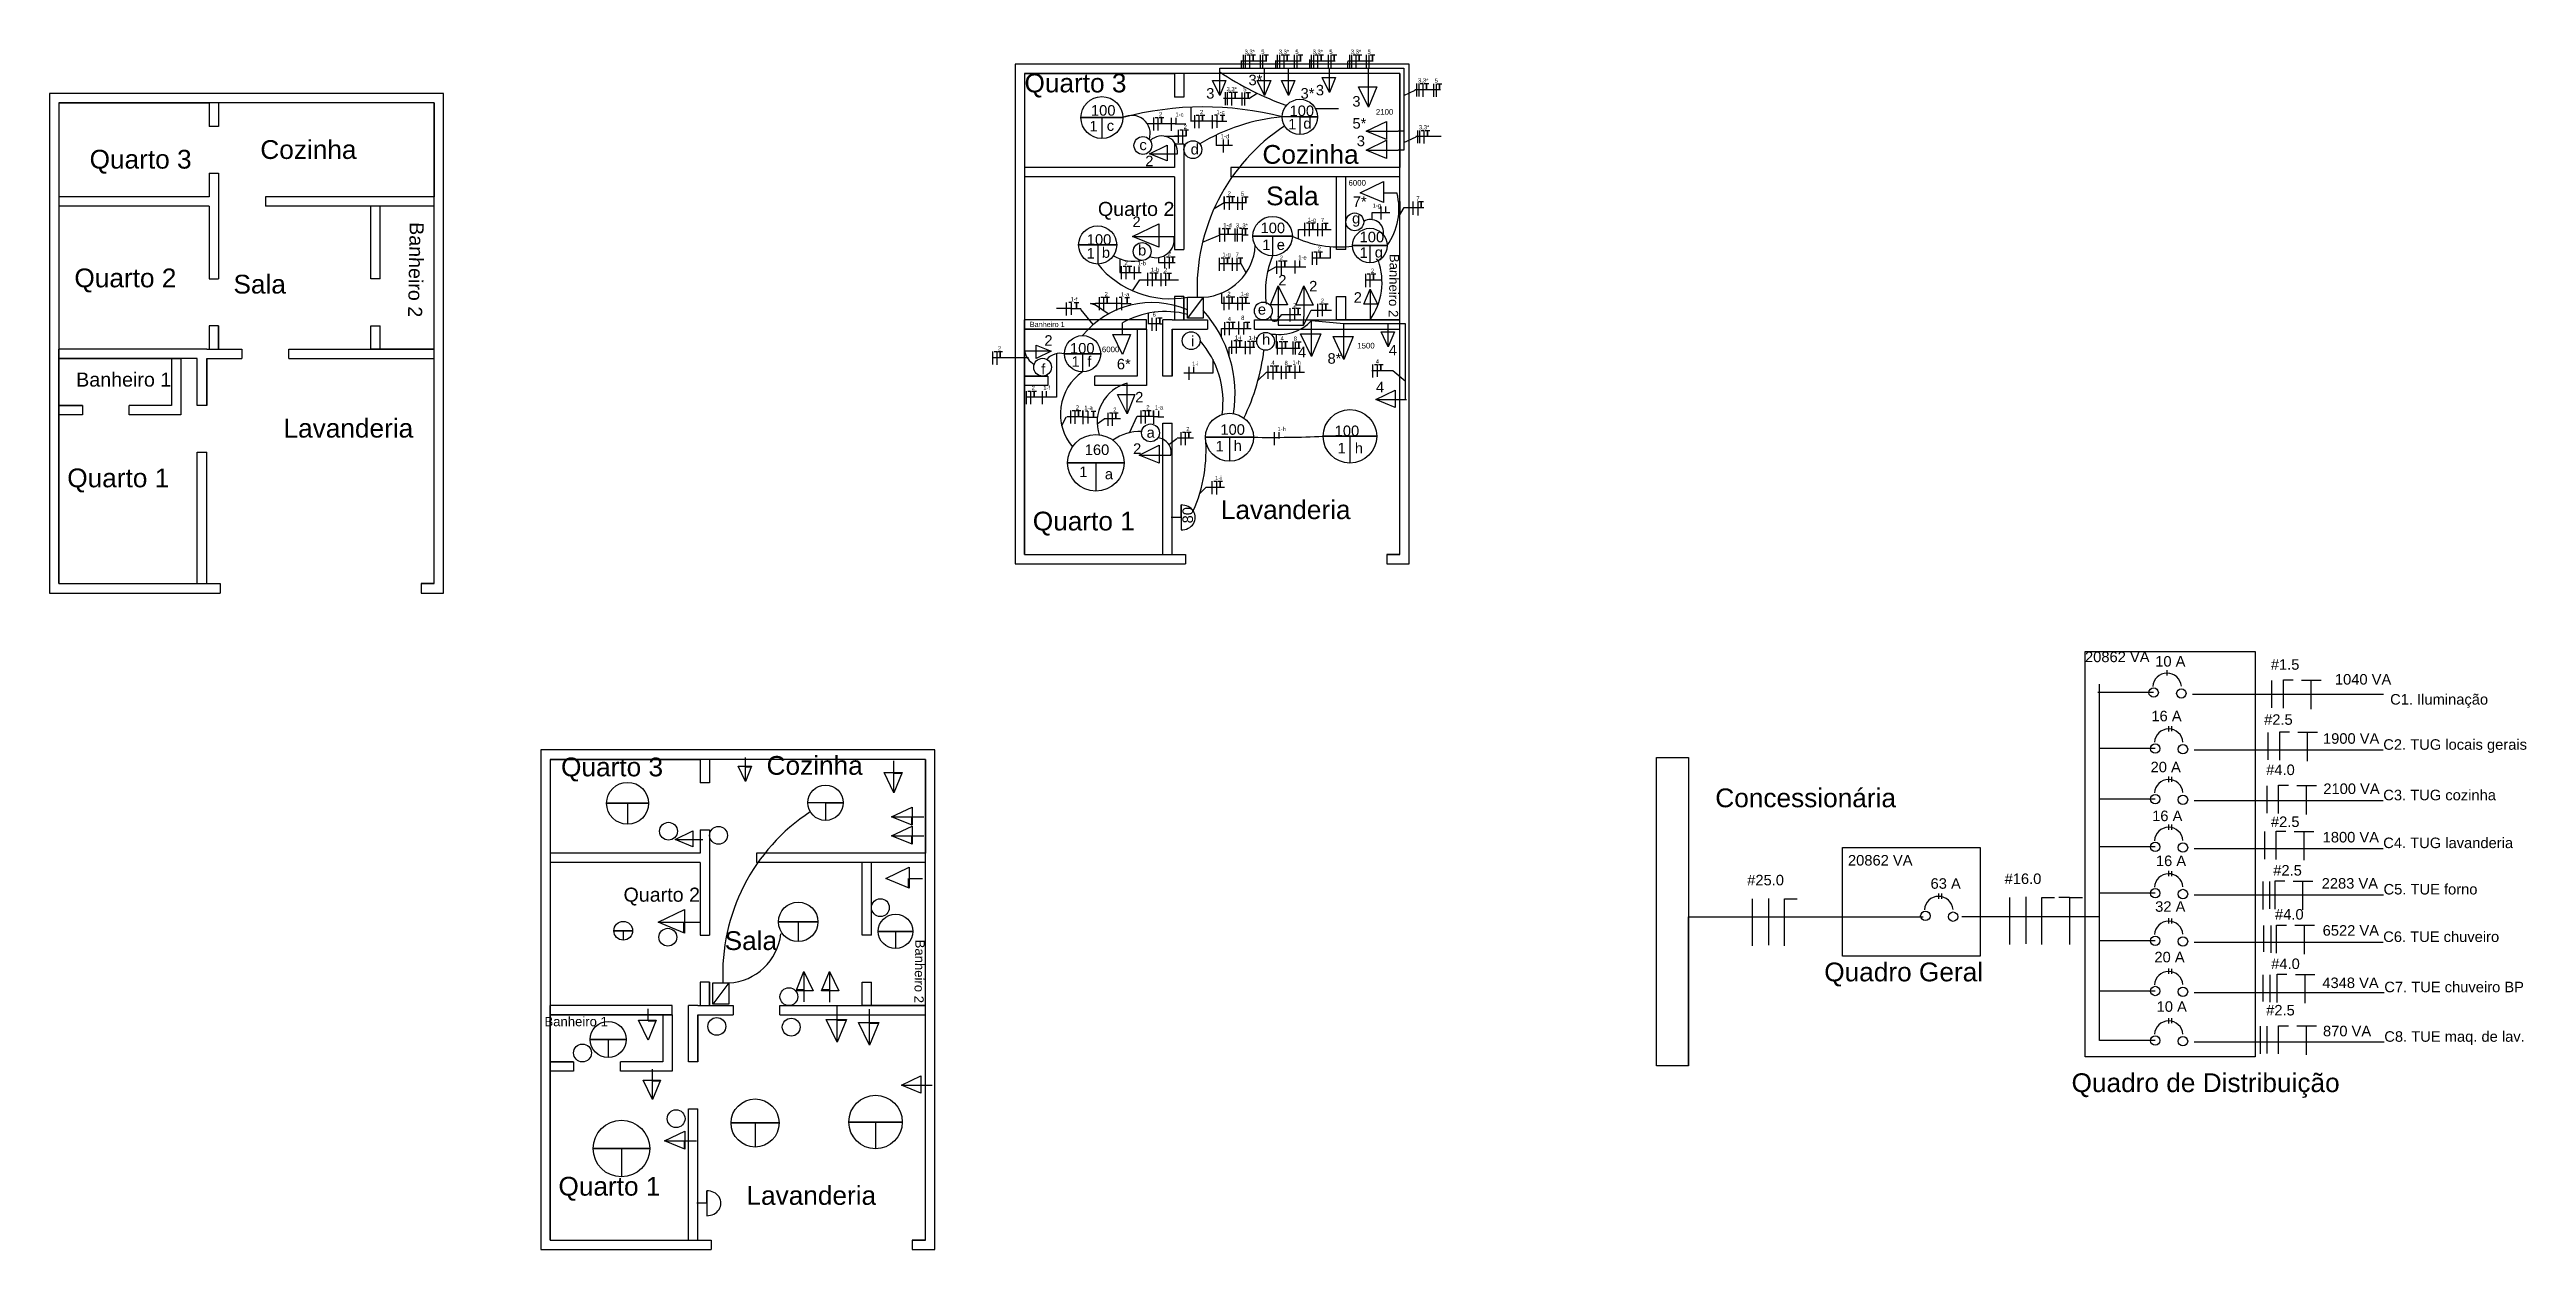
# Model space of a CAD drawing. Header units: millimetres. Extents: x 2261 to 3453, y 1338 to 2013.
# Drawn here: x 3400.3 to 3453.1, y 1337.8 to 1363.3 of the extents above; entities outside this region: 4.
import ezdxf

# ---------------------------------------------------------------- set-up
doc = ezdxf.new("R2010")
doc.units = ezdxf.units.MM
doc.styles.get("Standard").update_dxf_attribs({"font": 'arial.ttf'})
pattern_1 = [(0, (0, 0), (0, 6.985), [5.08, -1.905]), (90, (0, 0), (-6.985, 4e-16), [5.08, -1.905])]
pattern_2 = [(0, (-10.111, -14.621), (0, 6.985), [5.08, -1.905]), (90, (-10.111, -14.621), (-6.985, 4e-16), [5.08, -1.905])]

msp = doc.modelspace()

# ---------------------------------------------------------------- texts
at = {"attachment_point": 1}
for s, width, gutter_width, heights, insert, char_height in [('\\pxtc7;3,3*', 1.31981, 2.776, [0.203], (3425.73, 1363.337), 0.08883), ('\\pxtc7;5', 1.31981, 2.776, [0.203], (3426.085, 1363.332), 0.0888), ('\\pxtc7;3,3*', 1.31981, 2.776, [0.203], (3426.458, 1363.337), 0.08883), ('\\pxtc7;5', 1.31981, 2.776, [0.203], (3426.813, 1363.332), 0.0888), ('\\pxtc7;3,3*', 1.31981, 2.776, [0.203], (3427.181, 1363.337), 0.08883), ('\\pxtc7;5', 1.31981, 2.776, [0.203], (3427.537, 1363.332), 0.0888), ('\\pxtc7;3,3*', 1.31981, 2.776, [0.203], (3427.994, 1363.337), 0.08883), ('\\pxtc7;5', 1.31981, 2.776, [0.203], (3428.35, 1363.332), 0.0888), ('Quarto 3 ', 5.94292, 12.5, [0.915], (3421.039, 1362.824), 0.4), ('\\pxtc7;3*', 3.33121, 7.007, [0.513], (3425.814, 1362.801), 0.2242), ('\\pxtc7;3', 3.33121, 7.007, [0.513], (3427.249, 1362.585), 0.2242), ('\\pxtc7;3,3*', 1.31981, 2.776, [0.203], (3429.426, 1362.725), 0.08883), ('\\pxtc7;5', 1.31981, 2.776, [0.203], (3429.781, 1362.72), 0.0888), ('\\pxtc7;100 ', 3.33121, 7.007, [0.513], (3422.456, 1362.152), 0.22421), ('\\pxtc7;2', 1.31981, 2.776, [0.203], (3424.781, 1362.051), 0.0888), ('\\pxtc7;3', 3.33121, 7.007, [0.513], (3424.912, 1362.516), 0.2242), ('\\pxtc7;1-c', 1.31981, 2.776, [0.203], (3425.131, 1362.047), 0.0888), ('\\pxtc7;3,3*', 1.31981, 2.776, [0.203], (3425.346, 1362.538), 0.08883), ('\\pxtc7;5', 1.31981, 2.776, [0.203], (3425.702, 1362.534), 0.0888), ('\\pxtc7;100 ', 3.33121, 7.007, [0.513], (3426.689, 1362.144), 0.22421), ('\\pxtc7;3*', 3.33121, 7.007, [0.513], (3426.923, 1362.516), 0.2242), ('\\pxtc7;3', 3.33121, 7.007, [0.513], (3428.027, 1362.345), 0.2242), ('\\pxtc7;2100', 1.77989, 3.744, [0.274], (3428.528, 1362.067), 0.1198), ('\\pxtc7;1', 3.33121, 7.007, [0.513], (3422.424, 1361.817), 0.2242), ('\\pxtc7;c', 3.33121, 7.007, [0.513], (3422.793, 1361.828), 0.2242), ('\\pxtc7;2', 1.31981, 2.776, [0.203], (3423.907, 1362.001), 0.0888), ('\\pxtc7;1-c', 1.31981, 2.776, [0.203], (3424.257, 1361.996), 0.0888), ('\\pxtc7;2', 1.31981, 2.776, [0.203], (3424.431, 1361.735), 0.0888), ('\\pxtc7;1-d', 1.31981, 2.776, [0.203], (3425.224, 1361.534), 0.0888), ('\\pxtc7;1', 3.33121, 7.007, [0.513], (3426.659, 1361.859), 0.2242), ('\\pxtc7;d', 3.33121, 7.007, [0.513], (3426.983, 1361.874), 0.2242), ('\\pxtc7;5*', 3.33121, 7.007, [0.513], (3428.03, 1361.875), 0.2242), ('\\pxtc7;3,3*', 1.31981, 2.776, [0.203], (3429.446, 1361.726), 0.08883), ('Quarto 3 ', 5.94292, 12.5, [0.915], (3401.113, 1361.199), 0.4), ('\\pxtc7;Cozinha', 5.94292, 12.5, [0.915], (3404.752, 1361.405), 0.4), ('\\pxtc7;c', 3.33121, 7.007, [0.513], (3423.489, 1361.417), 0.2242), ('\\pxtc7;2', 3.33121, 7.007, [0.513], (3423.614, 1361.073), 0.2242), ('\\pxtc7;d', 3.33121, 7.007, [0.513], (3424.581, 1361.324), 0.2242), ('\\pxtc7;Cozinha', 5.94292, 12.5, [0.915], (3426.111, 1361.302), 0.4), ('\\pxtc7;3', 3.33121, 7.007, [0.513], (3428.122, 1361.501), 0.2242), ('\\pxtc7;6000', 1.77989, 3.744, [0.274], (3427.944, 1360.556), 0.1198), ('Quarto 2 ', 5.94292, 12.5, [0.915], (3422.604, 1360.089), 0.3), ('\\pxtc7;2', 1.31981, 2.776, [0.203], (3425.37, 1360.315), 0.0888), ('\\pxtc7;5', 1.31981, 2.776, [0.203], (3425.649, 1360.31), 0.0888), ('Sala', 5.94292, 12.5, [0.915], (3426.189, 1360.417), 0.4), ('\\pxtc7;7*', 3.33121, 7.007, [0.513], (3428.037, 1360.207), 0.2242), ('\\pxtc7;1-g', 1.31981, 2.776, [0.203], (3428.459, 1360.055), 0.0888), ('\\pxtc7;7', 1.31981, 2.776, [0.203], (3429.391, 1360.205), 0.0888), ('\\pxtc7;2', 3.33121, 7.007, [0.513], (3423.341, 1359.778), 0.2242), ('\\pxtc7;1-d', 1.31981, 2.776, [0.203], (3425.275, 1359.636), 0.0888), ('\\pxtc7;3, 3*', 1.31981, 2.776, [0.203], (3425.545, 1359.632), 0.08883), ('\\pxtc7;100 ', 3.33121, 7.007, [0.513], (3426.071, 1359.647), 0.22421), ('\\pxtc7;1-g', 1.31981, 2.776, [0.203], (3427.076, 1359.751), 0.0888), ('\\pxtc7;7', 1.31981, 2.776, [0.203], (3427.356, 1359.746), 0.0888), ('\\pxtc7;g', 3.33121, 7.007, [0.513], (3428.022, 1359.853), 0.2242), ('\\pxtc7;100 ', 3.33121, 7.007, [0.513], (3428.182, 1359.453), 0.22421), ('\\pxtc7;1', 3.33121, 7.007, [0.513], (3422.363, 1359.104), 0.2242), ('\\pxtc7;100 ', 3.33121, 7.007, [0.513], (3422.367, 1359.399), 0.22421), ('\\pxtc7;b', 3.33121, 7.007, [0.513], (3422.688, 1359.122), 0.2242), ('\\pxtc7;b', 3.33121, 7.007, [0.513], (3423.46, 1359.171), 0.2242), ('\\pxtc7;2', 1.31981, 2.776, [0.203], (3424.094, 1359.032), 0.0888), ('\\pxtc7;1-g', 1.31981, 2.776, [0.203], (3425.258, 1359.01), 0.0888), ('\\pxtc7;7', 1.31981, 2.776, [0.203], (3425.538, 1359.006), 0.0888), ('\\pxtc7;1', 3.33121, 7.007, [0.513], (3426.107, 1359.286), 0.2242), ('\\pxtc7;e', 3.33121, 7.007, [0.513], (3426.416, 1359.289), 0.2242), ('\\pxtc7;2', 1.31981, 2.776, [0.203], (3426.482, 1358.945), 0.0888), ('\\pxtc7;1-e', 1.31981, 2.776, [0.203], (3426.874, 1358.95), 0.0888), ('\\pxtc7;2', 1.31981, 2.776, [0.203], (3427.288, 1359.137), 0.0888), ('\\pxtc7;1', 3.33121, 7.007, [0.513], (3428.18, 1359.118), 0.2242), ('\\pxtc7;g', 3.33121, 7.007, [0.513], (3428.506, 1359.127), 0.2242), ('Quarto 2 ', 5.94292, 12.5, [0.915], (3400.789, 1358.668), 0.4), ('Sala', 5.94292, 12.5, [0.915], (3404.179, 1358.535), 0.4), ('\\pxtc7;2', 1.31981, 2.776, [0.203], (3423.17, 1358.831), 0.0888), ('\\pxtc7;1-b', 1.31981, 2.776, [0.203], (3423.449, 1358.826), 0.0888), ('\\pxtc7;1-b', 1.31981, 2.776, [0.203], (3423.734, 1358.687), 0.0888), ('\\pxtc7;2', 1.31981, 2.776, [0.203], (3424.014, 1358.683), 0.0888), ('\\pxtc7;2', 3.33121, 7.007, [0.513], (3426.449, 1358.531), 0.2242), ('\\pxtc7;2', 3.33121, 7.007, [0.513], (3427.107, 1358.405), 0.2242), ('\\pxtc7;2', 1.31981, 2.776, [0.203], (3428.423, 1358.665), 0.0888), ('\\pxtc7;1-f', 1.31981, 2.776, [0.203], (3422.021, 1358.058), 0.0888), ('\\pxtc7;2', 1.31981, 2.776, [0.203], (3422.746, 1358.167), 0.0888), ('\\pxtc7;1-a', 1.31981, 2.776, [0.203], (3423.096, 1358.162), 0.0888), ('\\pxtc7;2', 1.31981, 2.776, [0.203], (3425.363, 1358.173), 0.0888), ('\\pxtc7;1-e', 1.31981, 2.776, [0.203], (3425.648, 1358.172), 0.0888), ('\\pxtc7;e', 3.33121, 7.007, [0.513], (3426.013, 1357.91), 0.2242), ('\\pxtc7;2', 1.31981, 2.776, [0.203], (3426.767, 1357.932), 0.0888), ('\\pxtc7;2', 1.31981, 2.776, [0.203], (3427.356, 1358.028), 0.0888), ('\\pxtc7;2', 3.33121, 7.007, [0.513], (3428.056, 1358.164), 0.2242), ('\\pxtc7;Banheiro 1', 3.26044, 6.858, [0.502], (3421.154, 1357.532), 0.10973), ('\\pxtc7;6', 1.31981, 2.776, [0.203], (3423.769, 1357.73), 0.0888), ('\\pxtc7;4', 1.31981, 2.776, [0.203], (3425.371, 1357.637), 0.0888), ('\\pxtc7;8', 1.31981, 2.776, [0.203], (3425.657, 1357.663), 0.0888), ('\\pxtc7;2', 1.31981, 2.776, [0.203], (3420.472, 1357.01), 0.0888), ('\\pxtc7;2', 3.33121, 7.007, [0.513], (3421.463, 1357.247), 0.2242), ('\\pxtc7;100 ', 3.33121, 7.007, [0.513], (3422.01, 1357.081), 0.22421), ('\\pxtc7;1', 3.33121, 7.007, [0.513], (3422.041, 1356.797), 0.2242), ('\\pxtc7;f', 3.33121, 7.007, [0.513], (3422.38, 1356.8), 0.2242), ('\\pxtc7;6000', 1.77989, 3.744, [0.274], (3422.689, 1357.004), 0.1198), ('\\pxtc7;i', 3.33121, 7.007, [0.513], (3424.592, 1357.231), 0.2242), ('\\pxtc7;1-i', 1.31981, 2.776, [0.203], (3425.524, 1357.242), 0.0888), ('\\pxtc7;1-h', 1.31981, 2.776, [0.203], (3425.815, 1357.231), 0.0888), ('\\pxtc7;h', 3.33121, 7.007, [0.513], (3426.104, 1357.27), 0.2242), ('\\pxtc7;4', 1.31981, 2.776, [0.203], (3426.496, 1357.223), 0.0888), ('\\pxtc7;8', 1.31981, 2.776, [0.203], (3426.777, 1357.219), 0.0888), ('\\pxtc7;4', 3.33121, 7.007, [0.513], (3426.866, 1356.999), 0.2242), ('\\pxtc7;8*', 3.33121, 7.007, [0.513], (3427.498, 1356.863), 0.2242), ('\\pxtc7;1500', 1.77989, 3.744, [0.274], (3428.131, 1357.084), 0.1198), ('\\pxtc7;4', 3.33121, 7.007, [0.513], (3428.804, 1357.041), 0.2242), ('\\pxtc7;Banheiro 1', 5.94292, 12.5, [0.915], (3400.827, 1356.451), 0.3), ('\\pxtc7;f', 3.33121, 7.007, [0.513], (3421.396, 1356.634), 0.2242), ('\\pxtc7;6*', 3.33121, 7.007, [0.513], (3423.008, 1356.743), 0.2242), ('\\pxtc7;1-i', 1.31981, 2.776, [0.203], (3424.611, 1356.685), 0.0888), ('\\pxtc7;4', 1.31981, 2.776, [0.203], (3426.301, 1356.706), 0.0888), ('\\pxtc7;8', 1.31981, 2.776, [0.203], (3426.582, 1356.702), 0.0888), ('\\pxtc7;1-h', 1.31981, 2.776, [0.203], (3426.75, 1356.709), 0.0888), ('\\pxtc7;4', 1.31981, 2.776, [0.203], (3428.526, 1356.733), 0.0888), ('\\pxtc7;4', 3.33121, 7.007, [0.513], (3428.531, 1356.253), 0.2242), ('\\pxtc7;2', 1.31981, 2.776, [0.203], (3421.192, 1356.168), 0.0888), ('\\pxtc7;1-f', 1.31981, 2.776, [0.203], (3421.439, 1356.167), 0.0888), ('\\pxtc7;2', 1.31981, 2.776, [0.203], (3422.134, 1355.75), 0.0888), ('1-a', 1.31981, 2.776, [0.203], (3422.314, 1355.746), 0.0888), ('\\pxtc7;2', 3.33121, 7.007, [0.513], (3423.399, 1356.038), 0.2242), ('\\pxtc7;2', 1.31981, 2.776, [0.203], (3423.636, 1355.755), 0.0888), ('1-a', 1.31981, 2.776, [0.203], (3423.816, 1355.751), 0.0888), ('\\pxtc7;Lavanderia', 5.94292, 12.5, [0.915], (3405.246, 1355.464), 0.4), ('\\pxtc7;2', 1.31981, 2.776, [0.203], (3422.932, 1355.704), 0.0888), ('\\pxtc7;a', 3.33121, 7.007, [0.513], (3423.642, 1355.285), 0.2242), ('\\pxtc7;2', 1.31981, 2.776, [0.203], (3424.488, 1355.292), 0.0888), ('\\pxtc7;100 ', 3.33121, 7.007, [0.513], (3425.215, 1355.348), 0.22421), ('\\pxtc7;1-h', 1.31981, 2.776, [0.203], (3426.43, 1355.291), 0.0888), ('\\pxtc7;100 ', 3.33121, 7.007, [0.513], (3427.651, 1355.32), 0.22421), ('\\pxtc7;160 ', 3.33121, 7.007, [0.513], (3422.324, 1354.917), 0.22421), ('\\pxtc7;2', 3.33121, 7.007, [0.513], (3423.354, 1354.941), 0.2242), ('\\pxtc7;1', 3.33121, 7.007, [0.513], (3425.113, 1354.993), 0.2242), ('\\pxtc7;h', 3.33121, 7.007, [0.513], (3425.497, 1355.004), 0.2242), ('\\pxtc7;1', 3.33121, 7.007, [0.513], (3427.711, 1354.951), 0.2242), ('\\pxtc7;h', 3.33121, 7.007, [0.513], (3428.08, 1354.951), 0.2242), ('\\pxtc7;Quarto 1', 5.94292, 12.5, [0.915], (3400.637, 1354.404), 0.4), ('\\pxtc7;1', 3.33121, 7.007, [0.513], (3422.206, 1354.445), 0.2242), ('\\pxtc7;a', 3.33121, 7.007, [0.513], (3422.752, 1354.4), 0.2242), ('\\pxtc7;1-i', 1.31981, 2.776, [0.203], (3425.102, 1354.248), 0.0888), ('\\pxtc7;Lavanderia', 5.94292, 12.5, [0.915], (3425.224, 1353.726), 0.4), ('\\pxtc7;Quarto 1', 5.94292, 12.5, [0.915], (3421.216, 1353.484), 0.4), ('\\pxtc7;20862 VA', 3.33121, 7.007, [0.513], (3443.643, 1350.5), 0.22421), ('\\pxtc7;10 A', 1.22081, 7.007, [0.513], (3445.139, 1350.405), 0.22421), ('\\pxtc7;#1.5', 3.33121, 7.007, [0.513], (3447.603, 1350.338), 0.22421), ('1040 VA', 3.33121, 7.007, [0.513], (3448.969, 1350.022), 0.2242), ('\\pxtc7;C1. Iluminação', 3.33121, 7.007, [0.513], (3450.146, 1349.595), 0.22421), ('\\pxtc7;16 A', 1.22081, 7.007, [0.513], (3445.058, 1349.239), 0.22421), ('\\pxtc7;#2.5', 3.33121, 7.007, [0.513], (3447.46, 1349.164), 0.22421), ('1900 VA', 3.33121, 7.007, [0.513], (3448.715, 1348.76), 0.2242), ('C2. TUG locais gerais ', 3.33121, 7.007, [0.513], (3450, 1348.632), 0.22421), ('Quarto 3 ', 5.94292, 12.5, [0.915], (3411.162, 1348.241), 0.4), ('\\pxtc7;Cozinha', 5.94292, 12.5, [0.915], (3415.542, 1348.274), 0.4), ('\\pxtc7;20 A', 1.22081, 7.007, [0.513], (3445.041, 1348.152), 0.22421), ('\\pxtc7;#4.0', 3.33121, 7.007, [0.513], (3447.504, 1348.093), 0.22421), ('Concessionária', 5.94292, 12.5, [0.915], (3435.763, 1347.582), 0.4), ('2100 VA', 3.33121, 7.007, [0.513], (3448.722, 1347.689), 0.2242), ('C3. TUG cozinha', 3.33121, 7.007, [0.513], (3450, 1347.555), 0.22421), ('\\pxtc7;16 A', 1.22081, 7.007, [0.513], (3445.074, 1347.11), 0.22421), ('\\pxtc7;#2.5', 3.33121, 7.007, [0.513], (3447.605, 1346.985), 0.22421), ('1800 VA', 3.33121, 7.007, [0.513], (3448.708, 1346.656), 0.2242), ('C4. TUG lavanderia', 3.33121, 7.007, [0.513], (3449.999, 1346.535), 0.22421), ('\\pxtc7;#25.0', 3.33121, 7.007, [0.513], (3436.443, 1345.741), 0.22421), ('\\pxtc7;20862 VA', 3.33121, 7.007, [0.513], (3438.591, 1346.164), 0.22421), ('\\pxtc7;#16.0', 3.33121, 7.007, [0.513], (3441.929, 1345.77), 0.22421), ('\\pxtc7;16 A', 1.22081, 7.007, [0.513], (3445.154, 1346.152), 0.22421), ('\\pxtc7;#2.5', 3.33121, 7.007, [0.513], (3447.655, 1345.949), 0.22421), ('Quarto 2 ', 5.94292, 12.5, [0.915], (3412.493, 1345.468), 0.3), ('\\pxtc7;63 A', 1.22081, 7.007, [0.513], (3440.351, 1345.668), 0.22421), ('\\pxtc7;32 A', 1.22081, 7.007, [0.513], (3445.138, 1345.177), 0.22421), ('2283 VA', 3.33121, 7.007, [0.513], (3448.687, 1345.671), 0.2242), ('C5. TUE forno', 3.33121, 7.007, [0.513], (3450.006, 1345.546), 0.22421), ('\\pxtc7;#4.0', 3.33121, 7.007, [0.513], (3447.693, 1345.011), 0.22421), ('6522 VA', 3.33121, 7.007, [0.513], (3448.708, 1344.668), 0.2242), ('Sala', 5.94292, 12.5, [0.915], (3414.648, 1344.538), 0.4), ('\\pxtc7;20 A', 1.22081, 7.007, [0.513], (3445.122, 1344.1), 0.22421), ('C6. TUE chuveiro', 3.33121, 7.007, [0.513], (3449.999, 1344.534), 0.22421), ('Quadro Geral', 5.94292, 12.5, [0.915], (3438.085, 1343.87), 0.4), ('\\pxtc7;#4.0', 3.33121, 7.007, [0.513], (3447.611, 1343.957), 0.22421), ('10 A', 1.22081, 7.007, [0.513], (3445.17, 1343.045), 0.2242), ('4348 VA', 3.33121, 7.007, [0.513], (3448.701, 1343.551), 0.2242), ('C7. TUE chuveiro BP', 3.33121, 7.007, [0.513], (3450.022, 1343.462), 0.22421), ('\\pxtc7;Banheiro 1', 5.94292, 12.5, [0.915], (3410.808, 1342.713), 0.2), ('\\pxtc7;#2.5', 3.33121, 7.007, [0.513], (3447.504, 1342.967), 0.22421), ('870 VA', 3.33121, 7.007, [0.513], (3448.715, 1342.523), 0.2242), ('C8. TUE maq. de lav.', 3.33121, 7.007, [0.513], (3450.022, 1342.406), 0.22421), ('Quadro de Distribuição', 5.94292, 12.5, [0.915], (3443.356, 1341.509), 0.4), ('\\pxtc7;Quarto 1', 5.94292, 12.5, [0.915], (3411.106, 1339.301), 0.4), ('\\pxtc7;Lavanderia', 5.94292, 12.5, [0.915], (3415.113, 1339.105), 0.4)]:
    msp.add_mtext_dynamic_manual_height_columns(s, width=width, gutter_width=gutter_width, heights=heights, dxfattribs=dict(at, insert=insert, char_height=char_height))
for s, width, gutter_width, heights, insert, char_height, rotation in [('\\pxtc7;Banheiro 2 ', 5.94292, 12.5, [0.915], (3408.237, 1359.654), 0.3, 268.9473), ('\\pxtc7;Banheiro 2 ', 5.94292, 12.5, [0.915], (3429.026, 1358.978), 0.2, 268.9473), ('\\pxtc7;80', 3.33121, 7.007, [0.513], (3424.406, 1353.235), 0.2242, 90), ('\\pxtc7;Banheiro 2 ', 5.94292, 12.5, [0.915], (3418.915, 1344.357), 0.2, 268.9473)]:
    msp.add_mtext_dynamic_manual_height_columns(s, width=width, gutter_width=gutter_width, heights=heights, dxfattribs=dict(at, insert=insert, char_height=char_height, rotation=rotation))

# ---------------------------------------------------------------- hatches: boundary and pattern name
h = msp.add_hatch()
h.set_pattern_fill('ANGLE', color=256)
h.set_pattern_definition(pattern_1)
h.paths.add_polyline_path([(3424.079, 1361.116), (3423.703, 1361.116), (3424.079, 1360.963)])
h.paths.add_polyline_path([(3425.332, 1362.676), (3425.201, 1362.676), (3425.201, 1362.355)])
h.paths.add_polyline_path([(3426.288, 1362.676), (3426.157, 1362.676), (3426.157, 1362.355)])
h.paths.add_polyline_path([(3426.8, 1362.676), (3426.669, 1362.676), (3426.669, 1362.355)])
h.paths.add_polyline_path([(3427.669, 1362.745), (3427.538, 1362.745), (3427.538, 1362.424)])
h.paths.add_polyline_path([(3428.546, 1362.543), (3428.368, 1362.543), (3428.368, 1362.107)])
h.paths.add_polyline_path([(3428.754, 1361.596), (3428.319, 1361.596), (3428.754, 1361.418)])
h.paths.add_polyline_path([(3428.754, 1361.191), (3428.319, 1361.191), (3428.754, 1361.014)])
h.paths.add_polyline_path([(3423.902, 1359.351), (3423.341, 1359.351), (3423.902, 1359.122)])
h.paths.add_polyline_path([(3428.405, 1358.228), (3428.274, 1357.907), (3428.405, 1357.907)])
h.paths.add_polyline_path([(3426.994, 1358.299), (3426.826, 1357.888), (3426.994, 1357.888)])
h.paths.add_polyline_path([(3426.449, 1358.302), (3426.281, 1357.891), (3426.449, 1357.891)])
h.paths.add_polyline_path([(3424.85, 1358.057), (3424.511, 1357.608), (3424.85, 1357.608)])
h.paths.add_polyline_path([(3421.288, 1357.035), (3421.288, 1356.904), (3421.609, 1356.904)])
h = msp.add_hatch()
h.set_pattern_fill('ANGLE', color=256)
h.set_pattern_definition(pattern_1)
h.paths.add_polyline_path([(3424.079, 1361.116), (3423.703, 1361.116), (3424.079, 1360.963)])
h.paths.add_polyline_path([(3425.332, 1362.676), (3425.201, 1362.676), (3425.201, 1362.355)])
h = msp.add_hatch()
h.set_pattern_fill('ANGLE', color=256)
h.set_pattern_definition(pattern_1)
h.paths.add_polyline_path([(3425.332, 1362.676), (3425.201, 1362.676), (3425.201, 1362.355)])
h.paths.add_polyline_path([(3426.288, 1362.676), (3426.157, 1362.676), (3426.157, 1362.355)], flags=17)
h.paths.add_polyline_path([(3428.368, 1362.795), (3428.367, 1362.795), (3428.367, 1362.824), (3426.669, 1362.824), (3426.669, 1362.676), (3426.8, 1362.676), (3426.669, 1362.355), (3426.514, 1362.676), (3426.669, 1362.676), (3426.669, 1362.824), (3426.157, 1362.824), (3426.157, 1362.676), (3426.288, 1362.676), (3426.157, 1362.355), (3426.002, 1362.676), (3426.157, 1362.676), (3426.157, 1362.824), (3425.225, 1362.824, 0.276781), (3426.622, 1362.144, -0.698379), (3427.286, 1361.9, -0.762563), (3426.585, 1361.708, 0.079596), (3425.618, 1360.824), (3429.039, 1360.824), (3429.039, 1361.191), (3429.007, 1361.191), (3428.754, 1361.191), (3428.754, 1361.014), (3428.319, 1361.191), (3428.754, 1361.402), (3428.754, 1361.191), (3429.007, 1361.191), (3429.039, 1361.191), (3429.039, 1361.595), (3429.007, 1361.596), (3428.754, 1361.596), (3428.754, 1361.418), (3428.319, 1361.596), (3428.754, 1361.806), (3428.754, 1361.596), (3429.007, 1361.596), (3429.039, 1361.595), (3429.039, 1362.824), (3428.367, 1362.824), (3428.367, 1362.795), (3428.368, 1362.795), (3428.368, 1362.543), (3428.546, 1362.543), (3428.368, 1362.107), (3428.158, 1362.543), (3428.368, 1362.543)])
h.paths.add_polyline_path([(3426.311, 1362.168), (3426.597, 1362.168), (3426.597, 1362.631), (3426.311, 1362.631)], flags=24)
h.paths.add_polyline_path([(3425.799, 1362.168), (3426.085, 1362.168), (3426.085, 1362.631), (3425.799, 1362.631)], flags=25)
h.paths.add_polyline_path([(3427.958, 1361.998), (3428.245, 1361.998), (3428.245, 1362.46), (3427.958, 1362.46)], flags=24)
h.paths.add_polyline_path([(3428.25, 1361.478), (3428.536, 1361.478), (3428.536, 1361.94), (3428.25, 1361.94)], flags=24)
h.paths.add_polyline_path([(3428.052, 1361.153), (3428.339, 1361.153), (3428.339, 1361.615), (3428.052, 1361.615)], flags=24)
h.paths.add_polyline_path([(3425.983, 1360.677), (3428.234, 1360.677), (3428.234, 1361.501), (3425.983, 1361.501)], flags=9)
h = msp.add_hatch()
h.set_pattern_fill('ANGLE', color=256)
h.set_pattern_definition(pattern_1)
h.paths.add_polyline_path([(3425.332, 1362.676), (3425.201, 1362.676), (3425.201, 1362.355)])
h.paths.add_polyline_path([(3426.288, 1362.676), (3426.157, 1362.676), (3426.157, 1362.355)])
h.paths.add_polyline_path([(3426.8, 1362.676), (3426.669, 1362.676), (3426.669, 1362.355)])
h.paths.add_polyline_path([(3427.669, 1362.745), (3427.538, 1362.745), (3427.538, 1362.424)])
h.paths.add_polyline_path([(3428.546, 1362.543), (3428.368, 1362.543), (3428.368, 1362.107)])
h.paths.add_polyline_path([(3428.754, 1361.596), (3428.319, 1361.596), (3428.754, 1361.418)])
h = msp.add_hatch()
h.set_pattern_fill('ANGLE', color=256)
h.set_pattern_definition(pattern_1)
h.paths.add_polyline_path([(3425.332, 1362.676), (3425.201, 1362.676), (3425.201, 1362.355)])
h = msp.add_hatch()
h.set_pattern_fill('ANGLE', color=256)
h.set_pattern_definition(pattern_1)
h.paths.add_polyline_path([(3426.288, 1362.676), (3426.157, 1362.676), (3426.157, 1362.355)])
h.paths.add_polyline_path([(3426.8, 1362.676), (3426.669, 1362.676), (3426.669, 1362.355)])
h.paths.add_polyline_path([(3428.546, 1362.543), (3428.368, 1362.543), (3428.368, 1362.107)])
h = msp.add_hatch()
h.set_pattern_fill('ANGLE', color=256)
h.set_pattern_definition(pattern_1)
h.paths.add_polyline_path([(3428.546, 1362.543), (3428.368, 1362.543), (3428.368, 1362.107)])
h.paths.add_polyline_path([(3428.754, 1361.596), (3428.319, 1361.596), (3428.754, 1361.418)])
h.paths.add_polyline_path([(3428.754, 1361.191), (3428.319, 1361.191), (3428.754, 1361.014)])
h.paths.add_polyline_path([(3426.994, 1358.299), (3426.826, 1357.888), (3426.994, 1357.888)])
h.paths.add_polyline_path([(3426.449, 1358.302), (3426.281, 1357.891), (3426.449, 1357.891)])
h.paths.add_polyline_path([(3423.902, 1359.351), (3423.341, 1359.351), (3423.902, 1359.122)])
h.paths.add_polyline_path([(3423.393, 1355.983), (3423.225, 1355.983), (3423.225, 1355.571)])
h.paths.add_polyline_path([(3423.911, 1354.691), (3423.481, 1354.691), (3423.911, 1354.516)])
h.paths.add_polyline_path([(3427.358, 1357.279), (3427.16, 1357.279), (3427.16, 1356.794)])
h.paths.add_polyline_path([(3428.047, 1357.217), (3427.849, 1357.217), (3427.849, 1356.732)])
h = msp.add_hatch()
h.set_pattern_fill('ANGLE', color=256)
h.set_pattern_definition(pattern_1)
h.paths.add_polyline_path([(3428.754, 1361.596), (3428.319, 1361.596), (3428.754, 1361.418)])
h.paths.add_polyline_path([(3428.754, 1361.191), (3428.319, 1361.191), (3428.754, 1361.014)])
h = msp.add_hatch()
h.set_pattern_fill('ANGLE', color=256)
h.set_pattern_definition([(0, (-14.2335, 7.6495), (0, 6.985), [5.08, -1.905]), (90, (-14.2335, 7.6495), (-6.985, 4e-16), [5.08, -1.905])])
h.paths.add_polyline_path([(3423.703, 1361.116), (3424.079, 1360.963), (3424.079, 1361.116)])
h = msp.add_hatch()
h.set_pattern_fill('ANGLE', color=256)
h.set_pattern_definition(pattern_1)
h.paths.add_polyline_path([(3424.079, 1361.116), (3423.703, 1361.116), (3424.079, 1360.963)])
h = msp.add_hatch()
h.set_pattern_fill('ANGLE', color=256)
h.set_pattern_definition(pattern_1)
h.paths.add_polyline_path([(3428.754, 1361.191), (3428.319, 1361.191), (3428.754, 1361.014)])
h = msp.add_hatch()
h.set_pattern_fill('ANGLE', color=256)
h.set_pattern_definition(pattern_1)
h.paths.add_polyline_path([(3428.69, 1360.522), (3428.193, 1360.282), (3428.69, 1360.079)])
h = msp.add_hatch()
h.set_pattern_fill('ANGLE', color=256)
h.set_pattern_definition(pattern_1)
h.paths.add_polyline_path([(3424.85, 1358.057), (3424.511, 1357.608), (3424.85, 1357.608)])
h.paths.add_polyline_path([(3423.902, 1359.351), (3423.341, 1359.351), (3423.902, 1359.122)])
h = msp.add_hatch()
h.set_pattern_fill('ANGLE', color=256)
h.set_pattern_definition(pattern_1)
h.paths.add_polyline_path([(3423.902, 1359.351), (3423.341, 1359.351), (3423.902, 1359.122)])
h.paths.add_polyline_path([(3424.85, 1358.057), (3424.511, 1357.608), (3424.85, 1357.608)])
h = msp.add_hatch()
h.set_pattern_fill('ANGLE', color=256)
h.set_pattern_definition(pattern_1)
h.paths.add_polyline_path([(3426.449, 1358.302), (3426.281, 1357.891), (3426.449, 1357.891)])
h.paths.add_polyline_path([(3426.994, 1358.299), (3426.826, 1357.888), (3426.994, 1357.888)])
h.paths.add_polyline_path([(3427.358, 1357.279), (3427.16, 1357.279), (3427.16, 1356.794)])
h.paths.add_polyline_path([(3428.047, 1357.217), (3427.849, 1357.217), (3427.849, 1356.732)])
h.paths.add_polyline_path([(3423.393, 1355.983), (3423.225, 1355.983), (3423.225, 1355.571)])
h.paths.add_polyline_path([(3428.943, 1355.875), (3428.531, 1355.875), (3428.943, 1355.707)])
h = msp.add_hatch()
h.set_pattern_fill('ANGLE', color=256)
h.set_pattern_definition(pattern_1)
h.paths.add_polyline_path([(3424.85, 1358.057), (3424.511, 1357.608), (3424.85, 1357.608)])
h = msp.add_hatch()
h.set_pattern_fill('ANGLE', color=256)
h.set_pattern_definition(pattern_1)
h.paths.add_polyline_path([(3424.85, 1358.057), (3424.511, 1357.608), (3424.85, 1357.608)])
h = msp.add_hatch()
h.set_pattern_fill('ANGLE', color=256)
h.set_pattern_definition(pattern_1)
h.paths.add_polyline_path([(3426.449, 1358.302), (3426.281, 1357.891), (3426.449, 1357.891)])
h.paths.add_polyline_path([(3426.994, 1358.299), (3426.826, 1357.888), (3426.994, 1357.888)])
h = msp.add_hatch()
h.set_pattern_fill('ANGLE', color=256, angle=90)
h.set_pattern_definition([(90, (4785.972, -2071.136), (-6.985, 2e-15), [5.08, -1.905]), (180, (4785.972, -2071.136), (-3e-15, -6.985), [5.08, -1.905])])
h.paths.add_polyline_path([(3428.274, 1357.907), (3428.405, 1357.907), (3428.405, 1358.228)])
h = msp.add_hatch()
h.set_pattern_fill('ANGLE', color=256)
h.set_pattern_definition(pattern_1)
h.paths.add_polyline_path([(3427.358, 1357.279), (3427.16, 1357.279), (3427.16, 1356.794)])
h.paths.add_polyline_path([(3428.047, 1357.217), (3427.849, 1357.217), (3427.849, 1356.732)])
h.paths.add_polyline_path([(3428.925, 1357.318), (3428.794, 1357.318), (3428.794, 1356.997)])
h.paths.add_polyline_path([(3428.943, 1355.875), (3428.531, 1355.875), (3428.943, 1355.707)])
h.paths.add_polyline_path([(3423.393, 1355.983), (3423.225, 1355.983), (3423.225, 1355.571)])
h.paths.add_polyline_path([(3423.911, 1354.691), (3423.481, 1354.691), (3423.911, 1354.516)])
h = msp.add_hatch()
h.set_pattern_fill('ANGLE', color=256)
h.set_pattern_definition(pattern_1)
h.paths.add_polyline_path([(3428.925, 1357.318), (3428.794, 1357.318), (3428.794, 1356.997)])
h.paths.add_polyline_path([(3428.943, 1355.875), (3428.531, 1355.875), (3428.943, 1355.707)])
h = msp.add_hatch()
h.set_pattern_fill('ANGLE', color=256, angle=90)
h.set_pattern_definition([(90, (4778.606, -2071.89), (-6.985, 2e-15), [5.08, -1.905]), (180, (4778.606, -2071.89), (-3e-15, -6.985), [5.08, -1.905])])
h.paths.add_polyline_path([(3421.609, 1356.904), (3421.288, 1357.035), (3421.288, 1356.904)])
h = msp.add_hatch()
h.set_pattern_fill('ANGLE', color=256)
h.set_pattern_definition(pattern_1)
h.paths.add_polyline_path([(3423.299, 1357.261), (3422.92, 1357.261), (3423.125, 1356.836)])
h = msp.add_hatch()
h.set_pattern_fill('ANGLE', color=256)
h.set_pattern_definition(pattern_1)
h.paths.add_polyline_path([(3427.358, 1357.279), (3427.16, 1357.279), (3427.16, 1356.794)])
h.paths.add_polyline_path([(3428.047, 1357.217), (3427.849, 1357.217), (3427.849, 1356.732)])
h = msp.add_hatch()
h.set_pattern_fill('ANGLE', color=256)
h.set_pattern_definition(pattern_1)
h.paths.add_polyline_path([(3423.911, 1354.691), (3423.481, 1354.691), (3423.911, 1354.516)])
h.paths.add_polyline_path([(3423.393, 1355.983), (3423.225, 1355.983), (3423.225, 1355.571)])
h = msp.add_hatch()
h.set_pattern_fill('ANGLE', color=256, scale=0.734692)
h.set_pattern_definition([(0, (907.8215, 360.6727), (0, 5.131824), [3.732235, -1.399588]), (90, (907.8215, 360.6727), (-5.131824, 3e-16), [3.732235, -1.399588])])
h.paths.add_polyline_path([(3428.943, 1355.707), (3428.943, 1355.875), (3428.531, 1355.875)])
h = msp.add_hatch()
h.set_pattern_fill('ANGLE', color=256)
h.set_pattern_definition(pattern_1)
h.paths.add_polyline_path([(3431.536, 1355.344), (3430.975, 1355.344), (3431.536, 1355.115)])
h = msp.add_hatch()
h.set_pattern_fill('ANGLE', color=256)
h.set_pattern_definition(pattern_1)
h.paths.add_polyline_path([(3423.911, 1354.691), (3423.481, 1354.691), (3423.911, 1354.516)])
h = msp.add_hatch()
h.set_pattern_fill('ANGLE', color=256)
h.set_pattern_definition([(0, (-0.069, -1.232), (0, 6.985), [5.08, -1.905]), (90, (-0.069, -1.232), (-6.985, 4e-16), [5.08, -1.905])])
h.paths.add_polyline_path([(3431.467, 1354.111), (3430.906, 1354.111), (3431.467, 1353.883)])
h = msp.add_hatch()
h.set_pattern_fill('ANGLE', color=256)
h.set_pattern_definition(pattern_2)
h.paths.add_polyline_path([(3418.435, 1347.921), (3418.258, 1347.921), (3418.258, 1347.486)])
h.paths.add_polyline_path([(3418.643, 1346.975), (3418.208, 1346.975), (3418.643, 1346.797)])
h.paths.add_polyline_path([(3418.643, 1346.57), (3418.208, 1346.57), (3418.643, 1346.392)])
h.paths.add_polyline_path([(3416.883, 1343.678), (3416.716, 1343.267), (3416.883, 1343.267)])
h.paths.add_polyline_path([(3416.338, 1343.681), (3416.17, 1343.27), (3416.338, 1343.27)])
h.paths.add_polyline_path([(3413.791, 1344.729), (3413.23, 1344.729), (3413.791, 1344.5)])
h.paths.add_polyline_path([(3413.282, 1341.362), (3413.114, 1341.362), (3413.114, 1340.95)])
h.paths.add_polyline_path([(3413.8, 1340.07), (3413.37, 1340.07), (3413.8, 1339.895)])
h.paths.add_polyline_path([(3417.247, 1342.658), (3417.049, 1342.658), (3417.049, 1342.173)])
h.paths.add_polyline_path([(3417.937, 1342.596), (3417.739, 1342.596), (3417.739, 1342.111)])
h = msp.add_hatch()
h.set_pattern_fill('ANGLE', color=256, scale=0.572273)
h.set_pattern_definition([(0, (1451.4447, 572.5586), (0, 3.997329), [2.9071484, -1.090181]), (90, (1451.4447, 572.5586), (-3.997329, 2e-16), [2.9071484, -1.090181])])
h.paths.add_polyline_path([(3415.221, 1348.055), (3415.09, 1348.055), (3415.09, 1347.734)])
h = msp.add_hatch()
h.set_pattern_fill('ANGLE', color=256)
h.set_pattern_definition(pattern_2)
h.paths.add_polyline_path([(3415.221, 1348.055), (3415.09, 1348.055), (3415.09, 1347.734)])
h = msp.add_hatch()
h.set_pattern_fill('ANGLE', color=256, scale=0.776413)
h.set_pattern_definition([(0, (754.146, 295.7924), (0, 5.423246), [3.944179, -1.479067]), (90, (754.146, 295.7924), (-5.423246, 3e-16), [3.944179, -1.479067])])
h.paths.add_polyline_path([(3418.435, 1347.921), (3418.258, 1347.921), (3418.258, 1347.486)])
h = msp.add_hatch()
h.set_pattern_fill('ANGLE', color=256, scale=0.776413, angle=-90)
h.set_pattern_definition([(270, (2366.5145, 4011.0864), (5.423246, -1e-15), [3.944179, -1.479067]), (360, (2366.5145, 4011.0864), (1e-15, 5.423246), [3.944179, -1.479067])])
h.paths.add_polyline_path([(3418.643, 1346.797), (3418.643, 1346.975), (3418.208, 1346.975)])
h = msp.add_hatch()
h.set_pattern_fill('ANGLE', color=256)
h.set_pattern_definition([(0, (-24.344, -6.972), (0, 6.985), [5.08, -1.905]), (90, (-24.344, -6.972), (-6.985, 4e-16), [5.08, -1.905])])
h.paths.add_polyline_path([(3413.592, 1346.495), (3413.969, 1346.341), (3413.969, 1346.495)])
h = msp.add_hatch()
h.set_pattern_fill('ANGLE', color=256, scale=0.776413, angle=-90)
h.set_pattern_definition([(270, (2366.5145, 4010.6817), (5.423246, -1e-15), [3.944179, -1.479067]), (360, (2366.5145, 4010.6817), (1e-15, 5.423246), [3.944179, -1.479067])])
h.paths.add_polyline_path([(3418.643, 1346.392), (3418.643, 1346.57), (3418.208, 1346.57)])
h = msp.add_hatch()
h.set_pattern_fill('ANGLE', color=256, scale=0.885118, angle=-90)
h.set_pattern_definition([(270, (2219.143, 4382.7715), (6.182548, -1e-15), [4.496398, -1.686149]), (360, (2219.143, 4382.7715), (2e-15, 6.182548), [4.496398, -1.686149])])
h.paths.add_polyline_path([(3418.579, 1345.458), (3418.579, 1345.661), (3418.082, 1345.661)])
h = msp.add_hatch()
h.set_pattern_fill('ANGLE', color=256, angle=-90)
h.set_pattern_definition([(270, (2058.677, 4776.036), (6.985, -1e-15), [5.08, -1.905]), (360, (2058.677, 4776.036), (2e-15, 6.985), [5.08, -1.905])])
h.paths.add_polyline_path([(3413.791, 1344.5), (3413.791, 1344.729), (3413.23, 1344.729)])
h = msp.add_hatch()
h.set_pattern_fill('ANGLE', color=256, scale=0.732865, angle=-180)
h.set_pattern_definition([(180, (5931.022, 2336.386), (-2e-15, -5.119061), [3.722954, -1.396108]), (270, (5931.022, 2336.386), (5.119061, -2e-15), [3.722954, -1.396108])])
h.paths.add_polyline_path([(3416.17, 1343.27), (3416.338, 1343.27), (3416.338, 1343.681)])
h = msp.add_hatch()
h.set_pattern_fill('ANGLE', color=256, scale=0.732865, angle=-180)
h.set_pattern_definition([(180, (5931.5676, 2336.383), (-2e-15, -5.119061), [3.722954, -1.396108]), (270, (5931.5676, 2336.383), (5.119061, -2e-15), [3.722954, -1.396108])])
h.paths.add_polyline_path([(3416.716, 1343.267), (3416.883, 1343.267), (3416.883, 1343.678)])
h = msp.add_hatch()
h.set_pattern_fill('ANGLE', color=256)
h.set_pattern_definition(pattern_2)
h.paths.add_polyline_path([(3414.739, 1343.435), (3414.4, 1342.987), (3414.739, 1342.987)])
h = msp.add_hatch()
h.set_pattern_fill('ANGLE', color=256, scale=0.75882)
h.set_pattern_definition([(360, (809.272, 314.3527), (1e-15, 5.300355), [3.854803, -1.445551]), (90, (809.272, 314.3527), (-5.300355, 2e-15), [3.854803, -1.445551])])
h.paths.add_polyline_path([(3413.188, 1342.64), (3413.015, 1342.64), (3413.015, 1342.215)])
h = msp.add_hatch()
h.set_pattern_fill('ANGLE', color=256, scale=0.864669)
h.set_pattern_definition([(0, (450.1057, 170.9324), (0, 6.039711), [4.392517, -1.647194]), (90, (450.1057, 170.9324), (-6.039711, 4e-16), [4.392517, -1.647194])])
h.paths.add_polyline_path([(3417.247, 1342.658), (3417.049, 1342.658), (3417.049, 1342.173)])
h = msp.add_hatch()
h.set_pattern_fill('ANGLE', color=256, scale=0.864669)
h.set_pattern_definition([(3e-11, (450.795, 170.871), (-3e-12, 6.039711), [4.392517, -1.647194]), (90, (450.795, 170.871), (-6.039711, -3e-12), [4.392517, -1.647194])])
h.paths.add_polyline_path([(3417.937, 1342.596), (3417.739, 1342.596), (3417.739, 1342.111)])
h = msp.add_hatch()
h.set_pattern_fill('ANGLE', color=256, scale=0.734692)
h.set_pattern_definition([(360, (892.16, 345.77), (1e-15, 5.131824), [3.732235, -1.399588]), (90, (892.16, 345.77), (-5.131824, 2e-15), [3.732235, -1.399588])])
h.paths.add_polyline_path([(3413.282, 1341.362), (3413.114, 1341.362), (3413.114, 1340.95)])
h = msp.add_hatch()
h.set_pattern_fill('ANGLE', color=256, scale=0.734692)
h.set_pattern_definition([(0, (897.7107, 346.0515), (0, 5.131824), [3.732235, -1.399588]), (90, (897.7107, 346.0515), (-5.131824, 3e-16), [3.732235, -1.399588])])
h.paths.add_polyline_path([(3418.832, 1341.086), (3418.832, 1341.254), (3418.42, 1341.254)])
h = msp.add_hatch()
h.set_pattern_fill('ANGLE', color=256, scale=0.766626, angle=-90)
h.set_pattern_definition([(270, (2374.9335, 3970.6), (5.354885, -1e-15), [3.894462, -1.460423]), (360, (2374.9335, 3970.6), (1e-15, 5.354885), [3.894462, -1.460423])])
h.paths.add_polyline_path([(3413.8, 1339.895), (3413.8, 1340.07), (3413.37, 1340.07)])

# ---------------------------------------------------------------- linework, layer by layer
for p, q in [((2260.789, 2012.54), (2263.789, 2012.54)), ((2529.086, 2012.54), (2529.086, 2012.54)), ((2529.086, 2012.54), (2529.086, 2009.54)), ((2529.086, 2009.54), (2527.735, 2006.862)), ((3425.666, 1362.943), (3425.666, 1363.106)), ((3425.7, 1363.226), (3425.7, 1362.95)), ((3425.745, 1363.226), (3425.745, 1363.093)), ((3425.779, 1363.226), (3425.835, 1363.226)), ((3425.835, 1363.226), (3425.835, 1363.092)), ((3425.862, 1363.226), (3425.912, 1363.226)), ((3425.912, 1363.226), (3425.912, 1363.092)), ((3425.912, 1363.092), (3425.912, 1363.226)), ((3425.912, 1363.226), (3425.962, 1363.226)), ((3426.059, 1363.222), (3426.059, 1362.943)), ((3426.115, 1363.222), (3426.115, 1363.088)), ((3426.141, 1363.222), (3426.191, 1363.222)), ((3426.191, 1363.222), (3426.191, 1363.088)), ((3426.191, 1363.088), (3426.191, 1363.222)), ((3426.191, 1363.222), (3426.241, 1363.222)), ((3426.394, 1362.943), (3426.394, 1363.101)), ((3426.428, 1363.226), (3426.428, 1362.95)), ((3426.473, 1363.226), (3426.473, 1363.093)), ((3426.507, 1363.226), (3426.564, 1363.226)), ((3426.564, 1363.226), (3426.564, 1363.092)), ((3426.59, 1363.226), (3426.64, 1363.226)), ((3426.64, 1363.226), (3426.64, 1363.092)), ((3426.64, 1363.092), (3426.64, 1363.226)), ((3426.64, 1363.226), (3426.69, 1363.226)), ((3426.787, 1363.222), (3426.787, 1362.943)), ((3426.843, 1363.222), (3426.843, 1363.088)), ((3426.87, 1363.222), (3426.92, 1363.222)), ((3426.92, 1363.222), (3426.92, 1363.088)), ((3426.92, 1363.088), (3426.92, 1363.222)), ((3426.92, 1363.222), (3426.97, 1363.222)), ((3427.118, 1362.943), (3427.118, 1363.126)), ((3427.152, 1363.226), (3427.152, 1362.95)), ((3427.196, 1363.226), (3427.196, 1363.093)), ((3427.231, 1363.226), (3427.287, 1363.226)), ((3427.287, 1363.226), (3427.287, 1363.092)), ((3427.313, 1363.226), (3427.363, 1363.226)), ((3427.363, 1363.226), (3427.363, 1363.092)), ((3427.363, 1363.092), (3427.363, 1363.226)), ((3427.363, 1363.226), (3427.413, 1363.226)), ((3427.51, 1363.222), (3427.51, 1362.943)), ((3427.567, 1363.222), (3427.567, 1363.088)), ((3427.593, 1363.222), (3427.643, 1363.222)), ((3427.643, 1363.222), (3427.643, 1363.088)), ((3427.643, 1363.088), (3427.643, 1363.222)), ((3427.643, 1363.222), (3427.693, 1363.222)), ((3427.965, 1363.226), (3427.965, 1362.95)), ((3428.009, 1363.226), (3428.009, 1363.093)), ((3428.044, 1363.226), (3428.1, 1363.226)), ((3428.1, 1363.226), (3428.1, 1363.092)), ((3428.126, 1363.226), (3428.176, 1363.226)), ((3428.176, 1363.226), (3428.176, 1363.092)), ((3428.176, 1363.092), (3428.176, 1363.226)), ((3428.176, 1363.226), (3428.226, 1363.226)), ((3428.323, 1363.222), (3428.323, 1362.943)), ((3428.38, 1363.222), (3428.38, 1363.088)), ((3428.406, 1363.222), (3428.456, 1363.222)), ((3428.456, 1363.222), (3428.456, 1363.088)), ((3428.456, 1363.088), (3428.456, 1363.222)), ((3428.456, 1363.222), (3428.506, 1363.222)), ((3421.039, 1362.824), (3424.239, 1362.824)), ((3424.239, 1362.824), (3424.239, 1362.324)), ((3424.439, 1362.824), (3424.439, 1362.324)), ((3424.439, 1362.824), (3424.439, 1362.324)), ((3425.046, 1362.676), (3425.332, 1362.676)), ((3425.201, 1362.355), (3425.046, 1362.676)), ((3425.201, 1362.862), (3425.201, 1362.943)), ((3425.201, 1362.943), (3428.367, 1362.943)), ((3425.201, 1362.676), (3425.201, 1362.862)), ((3425.332, 1362.676), (3425.201, 1362.355)), ((3425.201, 1362.355), (3425.201, 1362.676)), ((3425.729, 1363.093), (3425.666, 1363.093)), ((3426.207, 1363.093), (3425.729, 1363.093)), ((3425.745, 1363.093), (3425.745, 1362.948)), ((3425.835, 1363.093), (3425.835, 1362.944)), ((3426.002, 1362.676), (3426.288, 1362.676)), ((3426.157, 1362.355), (3426.002, 1362.676)), ((3426.115, 1363.088), (3426.115, 1362.943)), ((3426.157, 1362.862), (3426.157, 1362.943)), ((3426.157, 1362.676), (3426.157, 1362.862)), ((3426.288, 1362.676), (3426.157, 1362.355)), ((3426.157, 1362.355), (3426.157, 1362.676)), ((3426.457, 1363.093), (3426.394, 1363.093)), ((3426.935, 1363.093), (3426.457, 1363.093)), ((3426.473, 1363.093), (3426.473, 1362.948)), ((3426.514, 1362.676), (3426.8, 1362.676)), ((3426.669, 1362.355), (3426.514, 1362.676)), ((3426.564, 1363.093), (3426.564, 1362.944)), ((3426.669, 1362.862), (3426.669, 1362.943)), ((3426.669, 1362.676), (3426.669, 1362.862)), ((3426.8, 1362.676), (3426.669, 1362.355)), ((3426.669, 1362.355), (3426.669, 1362.676)), ((3426.843, 1363.088), (3426.843, 1362.943)), ((3427.181, 1363.093), (3427.118, 1363.093)), ((3427.658, 1363.093), (3427.181, 1363.093)), ((3427.196, 1363.093), (3427.196, 1362.948)), ((3427.287, 1363.093), (3427.287, 1362.944)), ((3427.383, 1362.745), (3427.669, 1362.745)), ((3427.538, 1362.424), (3427.383, 1362.745)), ((3427.538, 1362.745), (3427.538, 1362.931)), ((3427.669, 1362.745), (3427.538, 1362.424)), ((3427.538, 1362.424), (3427.538, 1362.745)), ((3427.567, 1363.088), (3427.567, 1362.943)), ((3427.994, 1363.093), (3427.931, 1363.093)), ((3427.931, 1362.931), (3427.931, 1363.086)), ((3428.471, 1363.093), (3427.994, 1363.093)), ((3428.009, 1363.093), (3428.009, 1362.948)), ((3428.1, 1363.093), (3428.1, 1362.944)), ((3428.367, 1362.943), (3428.367, 1362.795)), ((3428.367, 1362.943), (3429.127, 1362.943)), ((3428.367, 1362.795), (3428.368, 1362.795)), ((3428.368, 1362.543), (3428.368, 1362.795)), ((3428.38, 1363.088), (3428.38, 1362.943)), ((3429.039, 1362.824), (3429.039, 1360.824)), ((3429.127, 1362.943), (3429.127, 1361.594)), ((3429.396, 1362.614), (3429.396, 1362.338)), ((3429.441, 1362.614), (3429.441, 1362.481)), ((3429.475, 1362.614), (3429.531, 1362.614)), ((3429.531, 1362.614), (3429.531, 1362.48)), ((3429.558, 1362.614), (3429.608, 1362.614)), ((3429.608, 1362.614), (3429.608, 1362.48)), ((3429.608, 1362.48), (3429.608, 1362.614)), ((3429.608, 1362.614), (3429.658, 1362.614)), ((3429.755, 1362.609), (3429.755, 1362.33)), ((3429.811, 1362.609), (3429.811, 1362.475)), ((3429.837, 1362.609), (3429.887, 1362.609)), ((3429.887, 1362.609), (3429.887, 1362.475)), ((3429.887, 1362.475), (3429.887, 1362.609)), ((3429.887, 1362.609), (3429.937, 1362.609)), ((3400.459, 1362.2), (3403.659, 1362.2)), ((3403.659, 1362.2), (3403.659, 1361.7)), ((3403.859, 1362.2), (3403.859, 1361.7)), ((3403.859, 1362.2), (3403.859, 1361.7)), ((3408.459, 1362.2), (3408.459, 1360.2)), ((3424.439, 1362.324), (3424.239, 1362.324)), ((3424.588, 1362.108), (3424.588, 1361.806)), ((3425.346, 1362.294), (3425.283, 1362.294)), ((3425.317, 1362.427), (3425.317, 1362.151)), ((3425.823, 1362.294), (3425.346, 1362.294)), ((3425.361, 1362.427), (3425.361, 1362.294)), ((3425.361, 1362.294), (3425.361, 1362.149)), ((3425.396, 1362.427), (3425.452, 1362.427)), ((3425.452, 1362.427), (3425.452, 1362.293)), ((3425.452, 1362.294), (3425.452, 1362.145)), ((3425.478, 1362.427), (3425.528, 1362.427)), ((3425.528, 1362.427), (3425.528, 1362.293)), ((3425.528, 1362.293), (3425.528, 1362.427)), ((3425.528, 1362.427), (3425.578, 1362.427)), ((3425.675, 1362.423), (3425.675, 1362.144)), ((3425.732, 1362.423), (3425.732, 1362.289)), ((3425.732, 1362.289), (3425.732, 1362.144)), ((3425.758, 1362.423), (3425.808, 1362.423)), ((3425.808, 1362.423), (3425.808, 1362.289)), ((3425.808, 1362.289), (3425.808, 1362.423)), ((3425.808, 1362.423), (3425.858, 1362.423)), ((3425.823, 1362.294), (3425.995, 1362.407)), ((3428.158, 1362.543), (3428.546, 1362.543)), ((3428.368, 1362.107), (3428.158, 1362.543)), ((3428.546, 1362.543), (3428.368, 1362.107)), ((3428.368, 1362.107), (3428.368, 1362.543)), ((3429.127, 1362.359), (3429.367, 1362.474)), ((3429.425, 1362.481), (3429.362, 1362.481)), ((3429.903, 1362.481), (3429.425, 1362.481)), ((3429.441, 1362.481), (3429.441, 1362.336)), ((3429.531, 1362.481), (3429.531, 1362.332)), ((3429.811, 1362.475), (3429.811, 1362.33)), ((3403.859, 1361.7), (3403.659, 1361.7)), ((3422.689, 1361.887), (3422.243, 1361.887)), ((3422.243, 1361.887), (3423.136, 1361.887)), ((3423.136, 1361.887), (3422.689, 1361.887)), ((3422.689, 1361.887), (3422.689, 1361.44)), ((3423.713, 1361.757), (3423.654, 1361.757)), ((3423.776, 1361.757), (3423.713, 1361.757)), ((3424.254, 1361.757), (3423.776, 1361.757)), ((3423.792, 1361.89), (3423.792, 1361.757)), ((3423.792, 1361.757), (3423.792, 1361.612)), ((3423.826, 1361.89), (3423.883, 1361.89)), ((3423.883, 1361.89), (3423.883, 1361.756)), ((3423.883, 1361.757), (3423.883, 1361.608)), ((3423.909, 1361.89), (3423.959, 1361.89)), ((3423.959, 1361.89), (3423.959, 1361.756)), ((3423.959, 1361.756), (3423.959, 1361.89)), ((3423.959, 1361.89), (3424.009, 1361.89)), ((3424.162, 1361.885), (3424.162, 1361.751)), ((3424.162, 1361.751), (3424.162, 1361.607)), ((3424.254, 1361.757), (3424.476, 1361.757)), ((3424.267, 1361.885), (3424.267, 1361.757)), ((3424.317, 1361.624), (3424.317, 1361.491)), ((3424.351, 1361.624), (3424.407, 1361.624)), ((3424.387, 1361.757), (3424.387, 1361.751)), ((3424.387, 1361.751), (3424.387, 1361.757)), ((3424.407, 1361.624), (3424.407, 1361.49)), ((3424.434, 1361.624), (3424.484, 1361.624)), ((3424.484, 1361.624), (3424.484, 1361.49)), ((3424.484, 1361.49), (3424.484, 1361.624)), ((3424.484, 1361.624), (3424.534, 1361.624)), ((3424.65, 1361.807), (3424.587, 1361.807)), ((3425.128, 1361.807), (3424.65, 1361.807)), ((3424.666, 1361.94), (3424.666, 1361.807)), ((3424.666, 1361.807), (3424.666, 1361.663)), ((3424.7, 1361.94), (3424.757, 1361.94)), ((3424.757, 1361.94), (3424.757, 1361.806)), ((3424.757, 1361.807), (3424.757, 1361.658)), ((3424.783, 1361.94), (3424.833, 1361.94)), ((3424.833, 1361.94), (3424.833, 1361.806)), ((3424.833, 1361.806), (3424.833, 1361.94)), ((3424.833, 1361.94), (3424.883, 1361.94)), ((3425.036, 1361.936), (3425.036, 1361.802)), ((3425.036, 1361.802), (3425.036, 1361.657)), ((3425.141, 1361.936), (3425.091, 1361.936)), ((3425.128, 1361.807), (3425.35, 1361.807)), ((3425.141, 1361.936), (3425.141, 1361.807)), ((3425.141, 1361.807), (3425.141, 1361.667)), ((3425.211, 1361.936), (3425.261, 1361.936)), ((3425.261, 1361.936), (3425.261, 1361.802)), ((3425.261, 1361.802), (3425.261, 1361.936)), ((3425.261, 1361.936), (3425.311, 1361.936)), ((3427.286, 1361.9), (3426.532, 1361.9)), ((3426.909, 1361.9), (3427.286, 1361.9)), ((3427.286, 1361.9), (3426.909, 1361.9)), ((3426.909, 1361.9), (3426.909, 1361.523)), ((3428.319, 1361.596), (3428.754, 1361.806)), ((3428.754, 1361.418), (3428.319, 1361.596)), ((3428.319, 1361.596), (3428.754, 1361.596)), ((3428.754, 1361.806), (3428.754, 1361.418)), ((3428.754, 1361.596), (3429.007, 1361.596)), ((3429.127, 1361.594), (3429.007, 1361.596)), ((3429.127, 1361.594), (3429.127, 1361.191)), ((3429.417, 1361.615), (3429.417, 1361.34)), ((3429.461, 1361.615), (3429.461, 1361.483)), ((3429.496, 1361.615), (3429.552, 1361.615)), ((3429.552, 1361.615), (3429.552, 1361.482)), ((3429.578, 1361.615), (3429.628, 1361.615)), ((3429.628, 1361.615), (3429.628, 1361.482)), ((3429.628, 1361.482), (3429.628, 1361.615)), ((3429.628, 1361.615), (3429.678, 1361.615)), ((3423.703, 1361.116), (3424.079, 1361.298)), ((3424.079, 1360.963), (3423.703, 1361.116)), ((3423.703, 1361.116), (3424.079, 1361.116)), ((3424.025, 1361.491), (3424.301, 1361.491)), ((3424.079, 1361.298), (3424.079, 1360.963)), ((3424.079, 1361.116), (3424.298, 1361.116)), ((3424.301, 1361.491), (3424.238, 1361.491)), ((3424.239, 1361.324), (3424.239, 1360.824)), ((3424.239, 1361.324), (3424.439, 1361.324)), ((3424.484, 1361.491), (3424.301, 1361.491)), ((3424.317, 1361.491), (3424.317, 1361.346)), ((3424.407, 1361.491), (3424.407, 1361.342)), ((3424.439, 1361.324), (3424.439, 1360.824)), ((3424.767, 1361.335), (3424.767, 1361.324)), ((3425.124, 1361.514), (3425.124, 1361.291)), ((3425.277, 1361.295), (3425.124, 1361.295)), ((3425.277, 1361.423), (3425.277, 1361.144)), ((3425.471, 1361.295), (3425.277, 1361.295)), ((3425.379, 1361.423), (3425.379, 1361.289)), ((3428.319, 1361.191), (3428.754, 1361.402)), ((3428.754, 1361.014), (3428.319, 1361.191)), ((3428.319, 1361.191), (3428.754, 1361.191)), ((3428.754, 1361.402), (3428.754, 1361.014)), ((3428.754, 1361.191), (3429.007, 1361.191)), ((3429.127, 1361.191), (3429.007, 1361.191)), ((3429.127, 1361.358), (3429.387, 1361.477)), ((3429.446, 1361.483), (3429.382, 1361.483)), ((3429.923, 1361.483), (3429.446, 1361.483)), ((3429.461, 1361.483), (3429.461, 1361.338)), ((3429.552, 1361.483), (3429.552, 1361.334)), ((3403.659, 1360.7), (3403.859, 1360.7)), ((3403.659, 1360.7), (3403.659, 1360.2)), ((3403.859, 1360.7), (3403.859, 1360.2)), ((3424.239, 1360.824), (3421.039, 1360.824)), ((3424.239, 1360.624), (3421.039, 1360.624)), ((3424.239, 1360.624), (3424.239, 1359.074)), ((3424.439, 1360.824), (3424.439, 1360.624)), ((3424.439, 1360.624), (3424.439, 1359.074)), ((3429.039, 1360.824), (3425.439, 1360.824)), ((3425.439, 1360.824), (3425.439, 1360.624)), ((3429.039, 1360.624), (3425.439, 1360.624)), ((3427.689, 1359.074), (3427.689, 1360.624)), ((3427.889, 1359.074), (3427.889, 1360.624)), ((3428.193, 1360.282), (3428.69, 1360.522)), ((3428.69, 1360.522), (3428.69, 1360.079)), ((3403.659, 1360.2), (3400.459, 1360.2)), ((3403.659, 1360), (3400.459, 1360)), ((3403.659, 1360), (3403.659, 1358.45)), ((3403.859, 1360.2), (3403.859, 1360)), ((3403.859, 1360), (3403.859, 1358.45)), ((3408.459, 1360.2), (3404.859, 1360.2)), ((3404.859, 1360.2), (3404.859, 1360)), ((3408.459, 1360), (3404.859, 1360)), ((3407.109, 1358.45), (3407.109, 1360)), ((3407.309, 1358.45), (3407.309, 1360)), ((3425.082, 1359.945), (3425.298, 1360.074)), ((3425.293, 1360.071), (3425.293, 1360.204)), ((3425.293, 1360.204), (3425.293, 1359.924)), ((3425.771, 1360.071), (3425.293, 1360.071)), ((3425.343, 1360.204), (3425.399, 1360.204)), ((3425.399, 1360.204), (3425.399, 1360.07)), ((3425.399, 1360.071), (3425.399, 1359.922)), ((3425.426, 1360.204), (3425.476, 1360.204)), ((3425.476, 1360.204), (3425.476, 1360.07)), ((3425.476, 1360.07), (3425.476, 1360.204)), ((3425.476, 1360.204), (3425.526, 1360.204)), ((3425.577, 1360.199), (3425.577, 1359.92)), ((3425.679, 1360.199), (3425.679, 1360.065)), ((3425.679, 1360.065), (3425.679, 1359.92)), ((3425.706, 1360.199), (3425.756, 1360.199)), ((3425.756, 1360.199), (3425.756, 1360.065)), ((3425.756, 1360.065), (3425.756, 1360.199)), ((3425.756, 1360.199), (3425.806, 1360.199)), ((3428.69, 1360.079), (3428.193, 1360.282)), ((3428.634, 1359.994), (3428.634, 1359.715)), ((3428.69, 1360.282), (3428.978, 1360.282)), ((3428.735, 1359.994), (3428.735, 1359.86)), ((3429.008, 1359.763), (3429.133, 1359.973)), ((3429.039, 1360.099), (3429.039, 1359.82)), ((3429.133, 1359.973), (3429.554, 1359.973)), ((3429.141, 1359.973), (3429.141, 1359.965)), ((3429.217, 1359.973), (3429.217, 1359.965)), ((3429.319, 1360.095), (3429.319, 1359.816)), ((3429.421, 1360.095), (3429.421, 1359.961)), ((3429.421, 1359.961), (3429.421, 1359.801)), ((3429.447, 1360.095), (3429.497, 1360.095)), ((3429.497, 1360.095), (3429.497, 1359.961)), ((3429.497, 1359.961), (3429.497, 1360.095)), ((3429.497, 1360.095), (3429.547, 1360.095)), ((3423.341, 1359.351), (3423.902, 1359.622)), ((3423.902, 1359.622), (3423.902, 1359.122)), ((3425.199, 1359.393), (3425.199, 1359.538)), ((3425.199, 1359.538), (3425.199, 1359.24)), ((3425.249, 1359.525), (3425.305, 1359.525)), ((3425.305, 1359.525), (3425.305, 1359.391)), ((3425.332, 1359.525), (3425.382, 1359.525)), ((3425.382, 1359.525), (3425.382, 1359.391)), ((3425.382, 1359.391), (3425.382, 1359.525)), ((3425.382, 1359.525), (3425.432, 1359.525)), ((3425.526, 1359.521), (3425.526, 1359.244)), ((3425.575, 1359.521), (3425.575, 1359.242)), ((3425.677, 1359.521), (3425.624, 1359.521)), ((3425.677, 1359.521), (3425.677, 1359.387)), ((3425.677, 1359.521), (3425.677, 1359.521)), ((3425.703, 1359.521), (3425.753, 1359.521)), ((3425.753, 1359.521), (3425.753, 1359.387)), ((3425.753, 1359.387), (3425.753, 1359.521)), ((3425.753, 1359.521), (3425.803, 1359.521)), ((3426.882, 1359.298), (3426.882, 1359.499)), ((3426.882, 1359.499), (3427.573, 1359.499)), ((3427.005, 1359.64), (3427.005, 1359.361)), ((3427.05, 1359.64), (3427.106, 1359.64)), ((3427.106, 1359.64), (3427.106, 1359.506)), ((3427.106, 1359.506), (3427.106, 1359.356)), ((3427.133, 1359.64), (3427.183, 1359.64)), ((3427.183, 1359.64), (3427.183, 1359.506)), ((3427.183, 1359.506), (3427.183, 1359.64)), ((3427.183, 1359.64), (3427.233, 1359.64)), ((3427.284, 1359.636), (3427.284, 1359.357)), ((3427.386, 1359.636), (3427.386, 1359.502)), ((3427.386, 1359.502), (3427.386, 1359.361)), ((3427.412, 1359.636), (3427.462, 1359.636)), ((3427.462, 1359.636), (3427.462, 1359.502)), ((3427.462, 1359.502), (3427.462, 1359.636)), ((3427.462, 1359.636), (3427.512, 1359.636)), ((3428.453, 1359.71), (3428.453, 1359.861)), ((3428.453, 1359.861), (3428.827, 1359.861)), ((3428.812, 1359.86), (3428.812, 1359.861)), ((3428.812, 1359.861), (3428.812, 1359.86)), ((3423.005, 1359.171), (3422.193, 1359.171)), ((3422.193, 1359.171), (3422.599, 1359.171)), ((3422.599, 1359.171), (3423.005, 1359.171)), ((3422.599, 1359.171), (3422.599, 1358.765)), ((3423.902, 1359.122), (3423.341, 1359.351)), ((3423.341, 1359.351), (3423.902, 1359.351)), ((3423.896, 1358.903), (3423.896, 1358.796)), ((3423.902, 1359.351), (3424.228, 1359.351)), ((3424.022, 1358.921), (3424.022, 1358.683)), ((3424.068, 1358.921), (3424.124, 1358.921)), ((3424.124, 1358.921), (3424.124, 1358.787)), ((3424.15, 1358.921), (3424.2, 1358.921)), ((3424.2, 1358.921), (3424.2, 1358.787)), ((3424.2, 1358.787), (3424.2, 1358.921)), ((3424.2, 1358.921), (3424.25, 1358.921)), ((3424.239, 1359.074), (3424.439, 1359.074)), ((3424.836, 1359.229), (3425.212, 1359.389)), ((3425.186, 1358.899), (3425.186, 1358.62)), ((3425.677, 1359.393), (3425.199, 1359.393)), ((3425.232, 1358.899), (3425.288, 1358.899)), ((3425.288, 1358.899), (3425.288, 1358.765)), ((3425.305, 1359.393), (3425.305, 1359.244)), ((3425.315, 1358.899), (3425.365, 1358.899)), ((3425.365, 1358.899), (3425.365, 1358.765)), ((3425.365, 1358.765), (3425.365, 1358.899)), ((3425.365, 1358.899), (3425.415, 1358.899)), ((3425.466, 1358.895), (3425.466, 1358.616)), ((3425.568, 1358.895), (3425.568, 1358.761)), ((3425.594, 1358.895), (3425.644, 1358.895)), ((3425.644, 1358.895), (3425.644, 1358.761)), ((3425.644, 1358.761), (3425.644, 1358.895)), ((3425.644, 1358.895), (3425.694, 1358.895)), ((3425.677, 1359.387), (3425.677, 1359.242)), ((3425.677, 1359.387), (3425.809, 1359.387)), ((3426.747, 1359.359), (3425.908, 1359.359)), ((3425.908, 1359.359), (3426.328, 1359.359)), ((3426.328, 1359.359), (3426.747, 1359.359)), ((3426.328, 1359.359), (3426.328, 1358.94)), ((3427.174, 1359.026), (3427.174, 1358.894)), ((3427.174, 1358.895), (3427.174, 1358.746)), ((3427.559, 1358.892), (3427.174, 1358.892)), ((3427.208, 1359.026), (3427.264, 1359.026)), ((3427.264, 1359.026), (3427.264, 1358.892)), ((3427.264, 1358.893), (3427.264, 1358.744)), ((3427.291, 1359.026), (3427.341, 1359.026)), ((3427.341, 1359.026), (3427.341, 1358.892)), ((3427.341, 1358.892), (3427.341, 1359.026)), ((3427.341, 1359.026), (3427.391, 1359.026)), ((3427.559, 1358.892), (3427.559, 1359.135)), ((3427.889, 1359.074), (3427.689, 1359.074)), ((3428.77, 1359.158), (3428.033, 1359.158)), ((3428.033, 1359.158), (3428.401, 1359.158)), ((3428.401, 1359.158), (3428.77, 1359.158)), ((3428.401, 1359.158), (3428.401, 1358.789)), ((3403.659, 1358.45), (3403.859, 1358.45)), ((3407.309, 1358.45), (3407.109, 1358.45)), ((3423.069, 1358.876), (3423.069, 1358.587)), ((3423.069, 1358.587), (3423.524, 1358.587)), ((3423.098, 1358.72), (3423.098, 1358.441)), ((3423.143, 1358.72), (3423.2, 1358.72)), ((3423.2, 1358.72), (3423.2, 1358.586)), ((3423.2, 1358.587), (3423.2, 1358.445)), ((3423.226, 1358.72), (3423.276, 1358.72)), ((3423.276, 1358.72), (3423.276, 1358.586)), ((3423.276, 1358.586), (3423.276, 1358.72)), ((3423.276, 1358.72), (3423.326, 1358.72)), ((3423.342, 1358.194), (3423.5, 1358.427)), ((3423.377, 1358.715), (3423.377, 1358.437)), ((3423.479, 1358.715), (3423.479, 1358.582)), ((3423.5, 1358.427), (3424.324, 1358.427)), ((3423.662, 1358.576), (3423.662, 1358.297)), ((3423.708, 1358.576), (3423.764, 1358.576)), ((3423.764, 1358.576), (3423.764, 1358.442)), ((3423.764, 1358.442), (3423.764, 1358.294)), ((3423.79, 1358.576), (3423.84, 1358.576)), ((3423.84, 1358.576), (3423.84, 1358.442)), ((3423.84, 1358.442), (3423.84, 1358.576)), ((3423.84, 1358.576), (3423.89, 1358.576)), ((3423.896, 1358.796), (3424.248, 1358.796)), ((3423.942, 1358.572), (3423.942, 1358.293)), ((3424.043, 1358.572), (3424.001, 1358.572)), ((3424.043, 1358.572), (3424.043, 1358.438)), ((3424.043, 1358.438), (3424.043, 1358.297)), ((3424.07, 1358.572), (3424.12, 1358.572)), ((3424.12, 1358.572), (3424.12, 1358.438)), ((3424.12, 1358.438), (3424.12, 1358.572)), ((3424.12, 1358.572), (3424.17, 1358.572)), ((3424.124, 1358.787), (3424.124, 1358.668)), ((3425.66, 1358.766), (3425.182, 1358.766)), ((3425.288, 1358.766), (3425.288, 1358.617)), ((3425.568, 1358.761), (3425.568, 1358.616)), ((3425.761, 1358.574), (3425.66, 1358.766)), ((3426.222, 1358.607), (3426.397, 1358.702)), ((3426.397, 1358.702), (3427.038, 1358.702)), ((3426.41, 1358.834), (3426.41, 1358.555)), ((3426.456, 1358.834), (3426.512, 1358.834)), ((3426.512, 1358.834), (3426.512, 1358.7)), ((3426.512, 1358.7), (3426.512, 1358.531)), ((3426.538, 1358.834), (3426.588, 1358.834)), ((3426.588, 1358.834), (3426.588, 1358.7)), ((3426.588, 1358.7), (3426.588, 1358.834)), ((3426.588, 1358.834), (3426.638, 1358.834)), ((3426.802, 1358.839), (3426.802, 1358.56)), ((3426.904, 1358.839), (3426.904, 1358.705)), ((3428.308, 1358.554), (3428.308, 1358.422)), ((3428.308, 1358.423), (3428.308, 1358.274)), ((3428.66, 1358.42), (3428.308, 1358.42)), ((3428.342, 1358.554), (3428.399, 1358.554)), ((3428.399, 1358.554), (3428.399, 1358.42)), ((3428.399, 1358.421), (3428.399, 1358.272)), ((3428.425, 1358.554), (3428.475, 1358.554)), ((3428.475, 1358.554), (3428.475, 1358.42)), ((3428.475, 1358.42), (3428.475, 1358.554)), ((3428.475, 1358.554), (3428.525, 1358.554)), ((3421.926, 1357.947), (3421.926, 1357.813)), ((3422.031, 1357.947), (3421.981, 1357.947)), ((3422.031, 1357.947), (3422.031, 1357.819)), ((3422.101, 1357.947), (3422.151, 1357.947)), ((3422.151, 1357.947), (3422.151, 1357.813)), ((3422.151, 1357.813), (3422.151, 1357.947)), ((3422.151, 1357.947), (3422.201, 1357.947)), ((3422.553, 1357.885), (3422.448, 1357.923)), ((3422.448, 1357.923), (3422.553, 1357.923)), ((3422.616, 1357.923), (3422.553, 1357.923)), ((3422.826, 1357.699), (3422.553, 1357.885)), ((3423.093, 1357.923), (3422.616, 1357.923)), ((3422.631, 1358.056), (3422.631, 1357.923)), ((3422.631, 1357.923), (3422.631, 1357.778)), ((3422.666, 1358.056), (3422.722, 1358.056)), ((3422.722, 1358.056), (3422.722, 1357.922)), ((3422.722, 1357.923), (3422.722, 1357.774)), ((3422.748, 1358.056), (3422.798, 1358.056)), ((3422.798, 1358.056), (3422.798, 1357.922)), ((3422.798, 1357.922), (3422.798, 1358.056)), ((3422.798, 1358.056), (3422.848, 1358.056)), ((3423.002, 1358.051), (3423.002, 1357.917)), ((3423.002, 1357.917), (3423.002, 1357.772)), ((3423.106, 1358.051), (3423.056, 1358.051)), ((3423.093, 1357.923), (3423.316, 1357.923)), ((3423.106, 1358.051), (3423.106, 1357.923)), ((3423.106, 1357.923), (3423.106, 1357.782)), ((3423.176, 1358.051), (3423.226, 1358.051)), ((3423.226, 1358.051), (3423.226, 1357.917)), ((3423.226, 1357.917), (3423.226, 1358.051)), ((3423.226, 1358.051), (3423.276, 1358.051)), ((3424.239, 1358.074), (3424.239, 1357.574)), ((3424.439, 1358.074), (3424.239, 1358.074)), ((3424.439, 1358.074), (3424.439, 1357.574)), ((3424.439, 1357.574), (3424.439, 1358.074)), ((3424.85, 1358.057), (3424.511, 1357.608)), ((3425.238, 1358.145), (3425.238, 1357.932)), ((3425.238, 1357.932), (3425.841, 1357.932)), ((3425.291, 1358.062), (3425.291, 1357.783)), ((3425.337, 1358.062), (3425.393, 1358.062)), ((3425.393, 1358.062), (3425.393, 1357.928)), ((3425.393, 1357.928), (3425.393, 1357.794)), ((3425.419, 1358.062), (3425.469, 1358.062)), ((3425.469, 1358.062), (3425.469, 1357.928)), ((3425.469, 1357.928), (3425.469, 1358.062)), ((3425.469, 1358.062), (3425.519, 1358.062)), ((3425.576, 1358.061), (3425.576, 1357.783)), ((3425.622, 1358.061), (3425.678, 1358.061)), ((3425.678, 1358.061), (3425.678, 1357.928)), ((3425.678, 1357.928), (3425.678, 1357.783)), ((3425.704, 1358.061), (3425.754, 1358.061)), ((3425.754, 1358.061), (3425.754, 1357.928)), ((3425.754, 1357.928), (3425.754, 1358.061)), ((3425.754, 1358.061), (3425.804, 1358.061)), ((3426.281, 1357.891), (3426.449, 1358.302)), ((3426.647, 1357.891), (3426.281, 1357.891)), ((3426.449, 1358.302), (3426.647, 1357.891)), ((3426.449, 1358.302), (3426.449, 1357.891)), ((3426.449, 1357.891), (3426.449, 1357.652)), ((3426.826, 1357.888), (3426.994, 1358.299)), ((3427.193, 1357.888), (3426.826, 1357.888)), ((3426.994, 1358.299), (3427.193, 1357.888)), ((3426.994, 1358.299), (3426.994, 1357.888)), ((3426.994, 1357.888), (3426.994, 1357.649)), ((3427.284, 1357.917), (3427.284, 1357.638)), ((3427.329, 1357.917), (3427.386, 1357.917)), ((3427.386, 1357.917), (3427.386, 1357.783)), ((3427.412, 1357.917), (3427.462, 1357.917)), ((3427.462, 1357.917), (3427.462, 1357.783)), ((3427.462, 1357.783), (3427.462, 1357.917)), ((3427.462, 1357.917), (3427.512, 1357.917)), ((3427.689, 1357.574), (3427.689, 1358.074)), ((3427.689, 1357.574), (3427.689, 1358.074)), ((3427.689, 1358.074), (3427.889, 1358.074)), ((3427.889, 1357.574), (3427.889, 1358.074)), ((3428.274, 1357.907), (3428.405, 1358.228)), ((3428.56, 1357.907), (3428.274, 1357.907)), ((3428.405, 1358.228), (3428.56, 1357.907)), ((3428.405, 1358.228), (3428.405, 1357.907)), ((3428.405, 1357.907), (3428.405, 1357.574)), ((3403.859, 1357.45), (3403.659, 1357.45)), ((3403.659, 1357.45), (3403.659, 1356.95)), ((3403.859, 1356.95), (3403.859, 1357.45)), ((3403.859, 1357.45), (3403.859, 1356.95)), ((3407.109, 1356.95), (3407.109, 1357.45)), ((3407.109, 1356.95), (3407.109, 1357.45)), ((3407.109, 1357.45), (3407.309, 1357.45)), ((3407.309, 1356.95), (3407.309, 1357.45)), ((3421.039, 1352.574), (3421.039, 1357.574)), ((3423.639, 1357.574), (3421.039, 1357.574)), ((3423.639, 1357.374), (3421.039, 1357.374)), ((3421.039, 1357.374), (3423.639, 1357.374)), ((3422.018, 1357.819), (3421.723, 1357.819)), ((3421.723, 1357.819), (3421.723, 1357.817)), ((3421.723, 1357.817), (3421.723, 1357.819)), ((3421.926, 1357.813), (3421.926, 1357.668)), ((3422.018, 1357.819), (3422.24, 1357.819)), ((3422.031, 1357.819), (3422.031, 1357.678)), ((3422.25, 1357.788), (3422.24, 1357.819)), ((3422.24, 1357.819), (3422.24, 1357.819)), ((3422.506, 1357.475), (3422.25, 1357.788)), ((3423.125, 1357.261), (3423.125, 1357.509)), ((3423.439, 1357.374), (3423.439, 1356.374)), ((3423.639, 1357.374), (3423.639, 1357.574)), ((3423.639, 1357.374), (3423.639, 1356.374)), ((3423.675, 1357.715), (3423.675, 1357.485)), ((3423.74, 1357.486), (3423.677, 1357.486)), ((3423.922, 1357.486), (3423.74, 1357.486)), ((3423.755, 1357.619), (3423.755, 1357.486)), ((3423.755, 1357.486), (3423.755, 1357.342)), ((3423.846, 1357.619), (3423.846, 1357.485)), ((3423.846, 1357.486), (3423.846, 1357.337)), ((3423.872, 1357.619), (3423.922, 1357.619)), ((3423.922, 1357.619), (3423.922, 1357.485)), ((3423.922, 1357.485), (3423.922, 1357.619)), ((3423.922, 1357.619), (3423.972, 1357.619)), ((3423.922, 1357.486), (3423.968, 1357.486)), ((3424.189, 1357.574), (3423.989, 1357.574)), ((3423.989, 1357.374), (3423.989, 1357.574)), ((3423.989, 1356.374), (3423.989, 1357.374)), ((3424.189, 1357.574), (3424.939, 1357.574)), ((3424.189, 1356.374), (3424.189, 1357.374)), ((3424.189, 1357.374), (3424.939, 1357.374)), ((3424.189, 1357.374), (3424.189, 1356.374)), ((3424.439, 1357.574), (3424.939, 1357.574)), ((3424.939, 1357.574), (3424.939, 1357.374)), ((3425.239, 1357.201), (3425.239, 1357.393)), ((3425.239, 1357.393), (3425.739, 1357.393)), ((3425.299, 1357.526), (3425.299, 1357.248)), ((3425.345, 1357.526), (3425.401, 1357.526)), ((3425.401, 1357.526), (3425.401, 1357.393)), ((3425.401, 1357.393), (3425.401, 1357.25)), ((3425.428, 1357.526), (3425.478, 1357.526)), ((3425.478, 1357.526), (3425.478, 1357.393)), ((3425.478, 1357.393), (3425.478, 1357.526)), ((3425.478, 1357.526), (3425.528, 1357.526)), ((3425.602, 1357.542), (3425.602, 1357.263)), ((3425.713, 1357.526), (3425.713, 1357.393)), ((3425.714, 1357.263), (3425.713, 1357.393)), ((3425.739, 1357.526), (3425.789, 1357.526)), ((3425.739, 1357.393), (3425.872, 1357.393)), ((3425.789, 1357.526), (3425.789, 1357.393)), ((3425.789, 1357.393), (3425.789, 1357.526)), ((3425.789, 1357.526), (3425.839, 1357.526)), ((3425.939, 1357.574), (3429.039, 1357.574)), ((3425.939, 1357.374), (3425.939, 1357.574)), ((3425.939, 1357.374), (3429.039, 1357.374)), ((3426.433, 1357.574), (3426.526, 1357.687)), ((3426.449, 1357.652), (3426.449, 1357.604)), ((3426.449, 1357.604), (3426.449, 1357.458)), ((3426.449, 1357.458), (3426.986, 1357.458)), ((3426.526, 1357.687), (3426.797, 1357.687)), ((3426.696, 1357.821), (3426.696, 1357.542)), ((3426.741, 1357.821), (3426.797, 1357.821)), ((3426.797, 1357.821), (3426.797, 1357.687)), ((3426.797, 1357.687), (3426.927, 1357.687)), ((3426.797, 1357.687), (3426.797, 1357.574)), ((3426.824, 1357.821), (3426.874, 1357.821)), ((3426.874, 1357.821), (3426.874, 1357.687)), ((3426.874, 1357.687), (3426.874, 1357.821)), ((3426.874, 1357.821), (3426.924, 1357.821)), ((3426.986, 1357.458), (3427.09, 1357.668)), ((3426.986, 1357.458), (3426.994, 1357.649)), ((3427.09, 1357.668), (3427.147, 1357.783)), ((3427.147, 1357.783), (3427.581, 1357.783)), ((3427.16, 1357.279), (3427.16, 1357.561)), ((3427.16, 1357.561), (3427.849, 1357.499)), ((3427.386, 1357.783), (3427.386, 1357.653)), ((3429.039, 1357.574), (3427.689, 1357.574)), ((3427.849, 1357.217), (3427.849, 1357.499)), ((3427.849, 1357.499), (3429.151, 1357.499)), ((3428.639, 1357.318), (3428.925, 1357.318)), ((3428.794, 1356.997), (3428.639, 1357.318)), ((3428.794, 1357.318), (3428.794, 1357.505)), ((3428.925, 1357.318), (3428.794, 1356.997)), ((3428.794, 1356.997), (3428.794, 1357.318)), ((3429.151, 1357.499), (3429.151, 1355.875)), ((3403.609, 1356.95), (3400.459, 1356.95)), ((3400.459, 1351.95), (3400.459, 1356.95)), ((3403.609, 1356.95), (3404.359, 1356.95)), ((3403.859, 1356.95), (3404.359, 1356.95)), ((3404.359, 1356.95), (3404.359, 1356.75)), ((3405.359, 1356.75), (3405.359, 1356.95)), ((3405.359, 1356.95), (3408.459, 1356.95)), ((3408.459, 1356.95), (3407.109, 1356.95)), ((3420.357, 1356.899), (3420.357, 1356.766)), ((3420.357, 1356.768), (3420.357, 1356.619)), ((3420.391, 1356.899), (3420.448, 1356.899)), ((3420.448, 1356.899), (3420.448, 1356.765)), ((3420.474, 1356.899), (3420.524, 1356.899)), ((3420.524, 1356.899), (3420.524, 1356.765)), ((3420.524, 1356.765), (3420.524, 1356.899)), ((3420.524, 1356.899), (3420.574, 1356.899)), ((3421.288, 1356.904), (3421.039, 1356.904)), ((3421.288, 1356.749), (3421.288, 1357.035)), ((3421.288, 1357.035), (3421.609, 1356.904)), ((3421.609, 1356.904), (3421.288, 1356.749)), ((3421.609, 1356.904), (3421.288, 1356.904)), ((3421.722, 1356.852), (3421.722, 1355.923)), ((3421.888, 1356.852), (3421.888, 1356.852)), ((3422.663, 1356.852), (3421.891, 1356.852)), ((3421.891, 1356.852), (3422.277, 1356.852)), ((3422.277, 1356.852), (3422.663, 1356.852)), ((3422.277, 1356.852), (3422.277, 1356.466)), ((3422.92, 1357.261), (3423.299, 1357.261)), ((3423.125, 1356.836), (3422.92, 1357.261)), ((3423.299, 1357.261), (3423.125, 1356.836)), ((3425.402, 1356.802), (3425.402, 1356.99)), ((3425.402, 1356.99), (3425.948, 1356.99)), ((3425.453, 1357.131), (3425.453, 1356.852)), ((3425.498, 1357.131), (3425.554, 1357.131)), ((3425.554, 1357.131), (3425.554, 1356.997)), ((3425.554, 1356.997), (3425.554, 1356.854)), ((3425.581, 1357.131), (3425.631, 1357.131)), ((3425.631, 1357.131), (3425.631, 1356.997)), ((3425.631, 1356.997), (3425.631, 1357.131)), ((3425.631, 1357.131), (3425.681, 1357.131)), ((3425.743, 1357.12), (3425.743, 1356.841)), ((3425.789, 1357.12), (3425.845, 1357.12)), ((3425.845, 1357.12), (3425.845, 1356.986)), ((3425.845, 1356.986), (3425.845, 1356.845)), ((3425.872, 1357.12), (3425.922, 1357.12)), ((3425.922, 1357.12), (3425.922, 1356.986)), ((3425.922, 1356.986), (3425.922, 1357.12)), ((3425.922, 1357.12), (3425.972, 1357.12)), ((3426.412, 1356.973), (3426.412, 1357.265)), ((3426.412, 1356.973), (3426.866, 1356.973)), ((3426.412, 1356.973), (3426.412, 1356.973)), ((3426.412, 1356.973), (3426.412, 1356.973)), ((3426.424, 1357.112), (3426.424, 1356.833)), ((3426.469, 1357.112), (3426.526, 1357.112)), ((3426.526, 1357.112), (3426.526, 1356.978)), ((3426.526, 1356.978), (3426.526, 1356.836)), ((3426.552, 1357.112), (3426.602, 1357.112)), ((3426.602, 1357.112), (3426.602, 1356.978)), ((3426.602, 1356.978), (3426.602, 1357.112)), ((3426.602, 1357.112), (3426.652, 1357.112)), ((3426.762, 1357.112), (3426.762, 1356.834)), ((3426.807, 1357.108), (3426.807, 1356.974)), ((3426.807, 1356.974), (3426.807, 1356.832)), ((3426.833, 1357.108), (3426.883, 1357.108)), ((3426.866, 1356.973), (3426.916, 1356.973)), ((3426.883, 1357.108), (3426.883, 1356.974)), ((3426.883, 1356.974), (3426.883, 1357.108)), ((3426.883, 1357.108), (3426.933, 1357.108)), ((3426.925, 1357.279), (3427.358, 1357.279)), ((3427.16, 1356.794), (3426.925, 1357.279)), ((3427.358, 1357.279), (3427.16, 1356.794)), ((3427.16, 1356.794), (3427.16, 1357.279)), ((3427.615, 1357.217), (3428.047, 1357.217)), ((3427.849, 1356.732), (3427.615, 1357.217)), ((3428.047, 1357.217), (3427.849, 1356.732)), ((3427.849, 1356.732), (3427.849, 1357.217)), ((3403.409, 1356.75), (3400.459, 1356.75)), ((3400.459, 1356.75), (3403.059, 1356.75)), ((3402.859, 1356.75), (3402.859, 1355.75)), ((3403.059, 1356.75), (3403.059, 1355.75)), ((3403.409, 1355.75), (3403.409, 1356.75)), ((3403.609, 1356.75), (3404.359, 1356.75)), ((3403.609, 1356.75), (3403.609, 1355.75)), ((3403.609, 1355.75), (3403.609, 1356.75)), ((3405.359, 1356.75), (3408.459, 1356.75)), ((3421.127, 1356.765), (3420.357, 1356.765)), ((3420.448, 1356.766), (3420.448, 1356.617)), ((3421.539, 1356.374), (3421.039, 1356.374)), ((3421.039, 1356.374), (3421.539, 1356.374)), ((3421.539, 1356.374), (3421.539, 1356.174)), ((3423.439, 1356.374), (3422.539, 1356.374)), ((3422.539, 1356.174), (3422.539, 1356.374)), ((3423.639, 1356.374), (3423.639, 1356.374)), ((3423.639, 1356.374), (3423.639, 1356.174)), ((3424.189, 1356.374), (3423.989, 1356.374)), ((3425.051, 1356.439), (3424.433, 1356.439)), ((3424.539, 1356.574), (3424.539, 1356.295)), ((3424.641, 1356.574), (3424.641, 1356.44)), ((3425.051, 1356.736), (3425.051, 1356.439)), ((3426.016, 1356.282), (3426.194, 1356.46)), ((3426.194, 1356.46), (3427.006, 1356.46)), ((3426.229, 1356.595), (3426.229, 1356.316)), ((3426.275, 1356.595), (3426.331, 1356.595)), ((3426.331, 1356.595), (3426.331, 1356.461)), ((3426.331, 1356.461), (3426.331, 1356.305)), ((3426.358, 1356.595), (3426.408, 1356.595)), ((3426.408, 1356.595), (3426.408, 1356.461)), ((3426.408, 1356.461), (3426.408, 1356.595)), ((3426.408, 1356.595), (3426.458, 1356.595)), ((3426.51, 1356.591), (3426.51, 1356.312)), ((3426.612, 1356.591), (3426.612, 1356.457)), ((3426.612, 1356.457), (3426.612, 1356.318)), ((3426.638, 1356.591), (3426.688, 1356.591)), ((3426.688, 1356.591), (3426.688, 1356.457)), ((3426.688, 1356.457), (3426.688, 1356.591)), ((3426.688, 1356.591), (3426.738, 1356.591)), ((3426.799, 1356.599), (3426.799, 1356.32)), ((3426.901, 1356.599), (3426.901, 1356.465)), ((3428.889, 1356.489), (3428.441, 1356.489)), ((3428.454, 1356.622), (3428.454, 1356.344)), ((3428.499, 1356.622), (3428.556, 1356.622)), ((3428.556, 1356.622), (3428.556, 1356.489)), ((3428.556, 1356.489), (3428.556, 1356.362)), ((3428.582, 1356.622), (3428.632, 1356.622)), ((3428.632, 1356.622), (3428.632, 1356.489)), ((3428.632, 1356.489), (3428.632, 1356.622)), ((3428.632, 1356.622), (3428.682, 1356.622)), ((3428.837, 1356.489), (3428.837, 1356.485)), ((3429.151, 1356.268), (3428.889, 1356.489)), ((3400.459, 1355.75), (3400.959, 1355.75)), ((3400.959, 1355.75), (3400.459, 1355.75)), ((3400.959, 1355.75), (3400.959, 1355.55)), ((3402.859, 1355.75), (3401.959, 1355.75)), ((3401.959, 1355.55), (3401.959, 1355.75)), ((3403.059, 1355.75), (3403.059, 1355.75)), ((3403.059, 1355.75), (3403.059, 1355.55)), ((3403.609, 1355.75), (3403.409, 1355.75)), ((3421.539, 1356.174), (3421.039, 1356.174)), ((3421.077, 1356.057), (3421.077, 1355.925)), ((3421.077, 1355.926), (3421.077, 1355.777)), ((3421.722, 1355.924), (3421.077, 1355.923)), ((3421.111, 1356.057), (3421.168, 1356.057)), ((3421.168, 1356.057), (3421.168, 1355.923)), ((3421.168, 1355.924), (3421.168, 1355.775)), ((3421.194, 1356.057), (3421.244, 1356.057)), ((3421.244, 1356.057), (3421.244, 1355.923)), ((3421.244, 1355.923), (3421.244, 1356.057)), ((3421.244, 1356.057), (3421.294, 1356.057)), ((3421.398, 1355.924), (3421.334, 1355.924)), ((3421.722, 1355.924), (3421.398, 1355.924)), ((3421.413, 1356.056), (3421.413, 1355.924)), ((3421.413, 1355.924), (3421.413, 1355.779)), ((3421.504, 1356.056), (3421.504, 1355.923)), ((3421.58, 1355.924), (3421.58, 1355.923)), ((3421.58, 1355.923), (3421.58, 1355.924)), ((3423.639, 1356.174), (3422.539, 1356.174)), ((3423.025, 1355.983), (3423.393, 1355.983)), ((3423.225, 1355.571), (3423.025, 1355.983)), ((3423.225, 1355.983), (3423.225, 1356.222)), ((3423.393, 1355.983), (3423.225, 1355.571)), ((3423.225, 1355.571), (3423.225, 1355.983)), ((3428.531, 1355.875), (3428.943, 1356.075)), ((3428.943, 1355.707), (3428.531, 1355.875)), ((3428.531, 1355.875), (3428.943, 1355.875)), ((3428.943, 1356.075), (3428.943, 1355.707)), ((3428.943, 1355.875), (3429.182, 1355.875)), ((3400.959, 1355.55), (3400.459, 1355.55)), ((3403.059, 1355.55), (3401.959, 1355.55)), ((3421.833, 1355.313), (3421.931, 1355.503)), ((3422.004, 1355.507), (3421.941, 1355.507)), ((3422.286, 1355.507), (3422.004, 1355.507)), ((3422.02, 1355.639), (3422.02, 1355.507)), ((3422.02, 1355.507), (3422.02, 1355.362)), ((3422.054, 1355.639), (3422.11, 1355.639)), ((3422.11, 1355.639), (3422.11, 1355.506)), ((3422.11, 1355.507), (3422.11, 1355.358)), ((3422.137, 1355.639), (3422.187, 1355.639)), ((3422.187, 1355.639), (3422.187, 1355.506)), ((3422.187, 1355.506), (3422.187, 1355.639)), ((3422.187, 1355.639), (3422.237, 1355.639)), ((3422.286, 1355.506), (3422.286, 1355.639)), ((3422.286, 1355.639), (3422.286, 1355.392)), ((3422.286, 1355.63), (3422.286, 1355.496)), ((3422.378, 1355.501), (3422.286, 1355.501)), ((3422.286, 1355.496), (3422.286, 1355.351)), ((3422.39, 1355.63), (3422.341, 1355.63)), ((3422.378, 1355.501), (3422.6, 1355.501)), ((3422.39, 1355.63), (3422.39, 1355.501)), ((3422.39, 1355.501), (3422.39, 1355.361)), ((3422.46, 1355.63), (3422.51, 1355.63)), ((3422.51, 1355.63), (3422.51, 1355.496)), ((3422.51, 1355.496), (3422.51, 1355.63)), ((3422.51, 1355.63), (3422.56, 1355.63)), ((3422.589, 1355.355), (3422.738, 1355.462)), ((3422.801, 1355.461), (3422.738, 1355.461)), ((3423.083, 1355.461), (3422.801, 1355.461)), ((3422.817, 1355.593), (3422.817, 1355.461)), ((3422.817, 1355.461), (3422.817, 1355.316)), ((3422.851, 1355.593), (3422.907, 1355.593)), ((3422.907, 1355.593), (3422.907, 1355.46)), ((3422.907, 1355.461), (3422.907, 1355.312)), ((3422.934, 1355.593), (3422.984, 1355.593)), ((3422.984, 1355.593), (3422.984, 1355.46)), ((3422.984, 1355.46), (3422.984, 1355.593)), ((3422.984, 1355.593), (3423.034, 1355.593)), ((3423.278, 1355.166), (3423.438, 1355.518)), ((3423.506, 1355.511), (3423.443, 1355.511)), ((3423.788, 1355.511), (3423.506, 1355.511)), ((3423.522, 1355.644), (3423.522, 1355.511)), ((3423.522, 1355.511), (3423.522, 1355.367)), ((3423.556, 1355.644), (3423.612, 1355.644)), ((3423.612, 1355.644), (3423.612, 1355.51)), ((3423.612, 1355.511), (3423.612, 1355.362)), ((3423.639, 1355.644), (3423.689, 1355.644)), ((3423.689, 1355.644), (3423.689, 1355.51)), ((3423.689, 1355.51), (3423.689, 1355.644)), ((3423.689, 1355.644), (3423.739, 1355.644)), ((3423.788, 1355.51), (3423.788, 1355.644)), ((3423.788, 1355.644), (3423.788, 1355.396)), ((3423.788, 1355.634), (3423.788, 1355.5)), ((3423.88, 1355.506), (3423.788, 1355.506)), ((3423.788, 1355.5), (3423.788, 1355.355)), ((3423.88, 1355.506), (3423.892, 1355.506)), ((3423.892, 1355.634), (3423.892, 1355.506)), ((3423.892, 1355.506), (3424.011, 1355.506)), ((3423.989, 1352.574), (3423.989, 1355.374)), ((3423.989, 1355.374), (3424.189, 1355.374)), ((3424.189, 1352.574), (3424.189, 1355.374)), ((3403.409, 1351.95), (3403.409, 1354.75)), ((3403.409, 1354.75), (3403.609, 1354.75)), ((3403.609, 1351.95), (3403.609, 1354.75)), ((3423.481, 1354.691), (3423.911, 1354.899)), ((3423.911, 1354.516), (3423.481, 1354.691)), ((3423.481, 1354.691), (3423.911, 1354.691)), ((3423.911, 1354.899), (3423.911, 1354.516)), ((3423.911, 1354.691), (3424.161, 1354.691)), ((3424.118, 1354.915), (3424.285, 1355.041)), ((3424.358, 1355.048), (3424.295, 1355.048)), ((3424.64, 1355.048), (3424.358, 1355.048)), ((3424.374, 1355.181), (3424.374, 1355.048)), ((3424.374, 1355.048), (3424.374, 1354.904)), ((3424.408, 1355.181), (3424.464, 1355.181)), ((3424.464, 1355.181), (3424.464, 1355.047)), ((3424.464, 1355.048), (3424.464, 1354.899)), ((3424.491, 1355.181), (3424.541, 1355.181)), ((3424.541, 1355.181), (3424.541, 1355.047)), ((3424.541, 1355.047), (3424.541, 1355.181)), ((3424.541, 1355.181), (3424.591, 1355.181)), ((3425.921, 1355.071), (3424.897, 1355.071)), ((3424.897, 1355.071), (3425.409, 1355.071)), ((3425.409, 1355.071), (3425.921, 1355.071)), ((3425.409, 1355.071), (3425.409, 1354.559)), ((3426.358, 1355.18), (3426.358, 1354.901)), ((3426.46, 1355.18), (3426.46, 1355.046)), ((3428.546, 1355.091), (3427.406, 1355.091)), ((3427.406, 1355.091), (3427.976, 1355.091)), ((3427.976, 1355.091), (3428.546, 1355.091)), ((3427.976, 1355.091), (3427.976, 1354.521)), ((3423.164, 1354.526), (3421.956, 1354.526)), ((3421.956, 1354.526), (3422.56, 1354.526)), ((3422.56, 1354.526), (3423.164, 1354.526)), ((3422.56, 1354.526), (3422.56, 1353.922)), ((3425.03, 1354.137), (3425.03, 1353.859)), ((3425.075, 1354.137), (3425.132, 1354.137)), ((3425.132, 1354.137), (3425.132, 1354.003)), ((3425.158, 1354.137), (3425.208, 1354.137)), ((3425.208, 1354.137), (3425.208, 1354.003)), ((3425.208, 1354.003), (3425.208, 1354.137)), ((3425.208, 1354.137), (3425.258, 1354.137)), ((3424.377, 1353.361), (3424.377, 1353.627)), ((3424.377, 1353.627), (3424.377, 1353.094)), ((3424.77, 1353.862), (3424.913, 1354.007)), ((3424.913, 1354.007), (3425.303, 1354.007)), ((3425.132, 1354.003), (3425.132, 1353.85)), ((3424.377, 1353.361), (3424.168, 1353.361)), ((3421.039, 1352.574), (3424.189, 1352.574)), ((3421.039, 1352.574), (3424.473, 1352.574)), ((3424.473, 1352.574), (3424.473, 1352.374)), ((3429.039, 1352.574), (3428.759, 1352.574)), ((3428.759, 1352.574), (3428.759, 1352.374)), ((3400.459, 1351.95), (3403.609, 1351.95)), ((3400.459, 1351.95), (3403.893, 1351.95)), ((3403.893, 1351.95), (3403.893, 1351.75)), ((3408.459, 1351.95), (3408.179, 1351.95)), ((3408.179, 1351.95), (3408.179, 1351.75)), ((3445.384, 1350.104), (3445.384, 1349.989)), ((3445.106, 1349.626), (3443.917, 1349.626)), ((3443.951, 1342.208), (3443.951, 1349.809)), ((3445.931, 1349.595), (3450.007, 1349.595)), ((3447.627, 1349.3), (3447.627, 1349.885)), ((3447.87, 1349.294), (3447.87, 1349.896)), ((3447.87, 1349.896), (3448.078, 1349.896)), ((3448.258, 1349.891), (3448.675, 1349.891)), ((3448.465, 1349.276), (3448.465, 1349.891)), ((3445.419, 1348.912), (3445.419, 1348.797)), ((3445.486, 1348.909), (3445.486, 1348.801)), ((3445.141, 1348.434), (3443.951, 1348.434)), ((3445.966, 1348.403), (3450, 1348.403)), ((3447.55, 1348.192), (3447.55, 1348.777)), ((3447.792, 1348.186), (3447.792, 1348.788)), ((3447.792, 1348.788), (3448, 1348.788)), ((3448.181, 1348.783), (3448.598, 1348.783)), ((3448.388, 1348.168), (3448.388, 1348.783)), ((3410.928, 1348.203), (3414.128, 1348.203)), ((3414.128, 1348.203), (3414.128, 1347.703)), ((3414.328, 1348.203), (3414.328, 1347.703)), ((3414.328, 1348.203), (3414.328, 1347.703)), ((3414.935, 1348.055), (3415.221, 1348.055)), ((3415.09, 1347.734), (3414.935, 1348.055)), ((3415.09, 1348.055), (3415.09, 1348.241)), ((3415.221, 1348.055), (3415.09, 1347.734)), ((3415.09, 1347.734), (3415.09, 1348.055)), ((3418.047, 1347.921), (3418.435, 1347.921)), ((3418.258, 1347.486), (3418.047, 1347.921)), ((3418.258, 1347.921), (3418.258, 1348.174)), ((3418.435, 1347.921), (3418.258, 1347.486)), ((3418.258, 1347.486), (3418.258, 1347.921)), ((3418.928, 1348.203), (3418.928, 1346.203)), ((3445.419, 1347.835), (3445.419, 1347.72)), ((3445.486, 1347.832), (3445.486, 1347.724)), ((3412.579, 1347.266), (3412.132, 1347.266)), ((3412.132, 1347.266), (3413.025, 1347.266)), ((3413.025, 1347.266), (3412.579, 1347.266)), ((3412.579, 1347.266), (3412.579, 1346.819)), ((3414.328, 1347.703), (3414.128, 1347.703)), ((3417.176, 1347.279), (3416.422, 1347.279)), ((3416.799, 1347.279), (3417.176, 1347.279)), ((3417.176, 1347.279), (3416.799, 1347.279)), ((3416.799, 1347.279), (3416.799, 1346.902)), ((3445.141, 1347.357), (3443.951, 1347.357)), ((3445.966, 1347.326), (3450, 1347.326)), ((3447.528, 1347.054), (3447.528, 1347.639)), ((3447.77, 1347.048), (3447.77, 1347.65)), ((3447.77, 1347.65), (3447.978, 1347.65)), ((3448.159, 1347.646), (3448.576, 1347.646)), ((3448.365, 1347.03), (3448.365, 1347.646)), ((3418.208, 1346.975), (3418.643, 1347.185)), ((3418.643, 1346.797), (3418.208, 1346.975)), ((3418.208, 1346.975), (3418.643, 1346.975)), ((3418.208, 1346.57), (3418.643, 1346.781)), ((3418.643, 1347.185), (3418.643, 1346.797)), ((3418.643, 1346.975), (3418.896, 1346.975)), ((3418.643, 1346.781), (3418.643, 1346.392)), ((3445.419, 1346.815), (3445.419, 1346.701)), ((3445.486, 1346.812), (3445.486, 1346.704)), ((3413.592, 1346.495), (3413.969, 1346.677)), ((3413.969, 1346.341), (3413.592, 1346.495)), ((3413.592, 1346.495), (3413.969, 1346.495)), ((3413.969, 1346.677), (3413.969, 1346.341)), ((3413.969, 1346.495), (3414.187, 1346.495)), ((3414.128, 1346.703), (3414.128, 1346.203)), ((3414.128, 1346.703), (3414.328, 1346.703)), ((3414.328, 1346.703), (3414.328, 1346.203)), ((3418.643, 1346.392), (3418.208, 1346.57)), ((3418.208, 1346.57), (3418.643, 1346.57)), ((3418.643, 1346.57), (3418.896, 1346.57)), ((3445.141, 1346.337), (3443.951, 1346.337)), ((3445.966, 1346.306), (3449.999, 1346.306)), ((3447.473, 1346.077), (3447.473, 1346.662)), ((3447.716, 1346.071), (3447.716, 1346.673)), ((3447.716, 1346.673), (3447.924, 1346.673)), ((3448.104, 1346.668), (3448.521, 1346.668)), ((3448.311, 1346.053), (3448.311, 1346.668)), ((3414.128, 1346.203), (3410.928, 1346.203)), ((3414.128, 1346.003), (3410.928, 1346.003)), ((3414.128, 1346.003), (3414.128, 1344.453)), ((3414.328, 1346.203), (3414.328, 1346.003)), ((3414.328, 1346.003), (3414.328, 1344.453)), ((3418.928, 1346.203), (3415.328, 1346.203)), ((3415.328, 1346.203), (3415.328, 1346.003)), ((3418.928, 1346.003), (3415.328, 1346.003)), ((3417.578, 1344.453), (3417.578, 1346.003)), ((3417.778, 1344.453), (3417.778, 1346.003)), ((3418.082, 1345.661), (3418.579, 1345.901)), ((3418.579, 1345.901), (3418.579, 1345.458)), ((3445.419, 1345.826), (3445.419, 1345.711)), ((3445.486, 1345.822), (3445.486, 1345.714)), ((3418.579, 1345.458), (3418.082, 1345.661)), ((3418.579, 1345.661), (3418.867, 1345.661)), ((3436.554, 1344.227), (3436.554, 1345.227)), ((3436.902, 1344.24), (3436.902, 1345.24)), ((3437.237, 1344.227), (3437.237, 1345.227)), ((3437.237, 1345.227), (3437.508, 1345.227)), ((3440.518, 1345.343), (3440.518, 1345.229)), ((3440.584, 1345.34), (3440.584, 1345.232)), ((3442.04, 1344.256), (3442.04, 1345.256)), ((3442.388, 1344.269), (3442.388, 1345.269)), ((3442.724, 1344.256), (3442.724, 1345.256)), ((3442.724, 1345.256), (3442.994, 1345.256)), ((3443.311, 1345.26), (3443.087, 1345.26)), ((3443.311, 1345.26), (3443.311, 1344.254)), ((3443.311, 1345.26), (3443.591, 1345.26)), ((3445.141, 1345.348), (3443.951, 1345.348)), ((3445.966, 1345.317), (3450.006, 1345.317)), ((3447.431, 1345.601), (3447.431, 1345.003)), ((3447.582, 1345.017), (3447.582, 1345.601)), ((3447.693, 1345.011), (3447.693, 1345.613)), ((3447.693, 1345.613), (3447.901, 1345.613)), ((3448.082, 1345.608), (3448.499, 1345.608)), ((3448.289, 1344.992), (3448.289, 1345.608)), ((3413.23, 1344.729), (3413.791, 1345)), ((3413.791, 1344.5), (3413.23, 1344.729)), ((3413.23, 1344.729), (3413.791, 1344.729)), ((3413.791, 1345), (3413.791, 1344.5)), ((3413.791, 1344.729), (3414.117, 1344.729)), ((3416.637, 1344.738), (3415.798, 1344.738)), ((3415.798, 1344.738), (3416.217, 1344.738)), ((3416.217, 1344.738), (3416.637, 1344.738)), ((3416.217, 1344.738), (3416.217, 1344.318)), ((3435.195, 1341.672), (3435.195, 1344.849)), ((3435.195, 1344.849), (3440.195, 1344.849)), ((3441.019, 1344.85), (3443.951, 1344.85)), ((3445.419, 1344.814), (3445.419, 1344.7)), ((3445.486, 1344.811), (3445.486, 1344.703)), ((3447.446, 1344.66), (3447.446, 1344.101)), ((3447.611, 1344.075), (3447.611, 1344.66)), ((3447.727, 1344.069), (3447.727, 1344.671)), ((3447.727, 1344.671), (3447.935, 1344.671)), ((3448.116, 1344.667), (3448.532, 1344.667)), ((3448.322, 1344.051), (3448.322, 1344.667)), ((3412.688, 1344.549), (3412.288, 1344.549)), ((3412.288, 1344.549), (3412.488, 1344.549)), ((3412.488, 1344.549), (3412.688, 1344.549)), ((3412.488, 1344.549), (3412.488, 1344.349)), ((3414.128, 1344.453), (3414.328, 1344.453)), ((3417.778, 1344.453), (3417.578, 1344.453)), ((3418.659, 1344.536), (3417.922, 1344.536)), ((3417.922, 1344.536), (3418.291, 1344.536)), ((3418.291, 1344.536), (3418.659, 1344.536)), ((3418.291, 1344.536), (3418.291, 1344.168)), ((3445.141, 1344.336), (3443.951, 1344.336)), ((3445.966, 1344.305), (3449.999, 1344.305)), ((3416.17, 1343.27), (3416.338, 1343.681)), ((3416.338, 1343.681), (3416.536, 1343.27)), ((3416.338, 1343.681), (3416.338, 1343.27)), ((3416.716, 1343.267), (3416.883, 1343.678)), ((3416.883, 1343.678), (3417.082, 1343.267)), ((3416.883, 1343.678), (3416.883, 1343.267)), ((3445.419, 1343.742), (3445.419, 1343.627)), ((3445.486, 1343.739), (3445.486, 1343.631)), ((3447.43, 1343.611), (3447.43, 1343.04)), ((3447.589, 1343.026), (3447.589, 1343.611)), ((3447.738, 1343.02), (3447.738, 1343.622)), ((3447.738, 1343.622), (3447.946, 1343.622)), ((3448.127, 1343.617), (3448.544, 1343.617)), ((3448.333, 1343.002), (3448.333, 1343.617)), ((3414.128, 1343.453), (3414.128, 1342.953)), ((3414.328, 1343.453), (3414.128, 1343.453)), ((3414.328, 1343.453), (3414.328, 1342.953)), ((3414.328, 1342.953), (3414.328, 1343.453)), ((3414.739, 1343.435), (3414.4, 1342.987)), ((3416.536, 1343.27), (3416.17, 1343.27)), ((3416.338, 1343.27), (3416.338, 1343.031)), ((3417.082, 1343.267), (3416.716, 1343.267)), ((3416.883, 1343.267), (3416.883, 1343.028)), ((3417.578, 1342.953), (3417.578, 1343.453)), ((3417.578, 1342.953), (3417.578, 1343.453)), ((3417.578, 1343.453), (3417.778, 1343.453)), ((3417.778, 1342.953), (3417.778, 1343.453)), ((3445.141, 1343.264), (3443.951, 1343.264)), ((3445.966, 1343.233), (3450.022, 1343.233)), ((3410.928, 1337.953), (3410.928, 1342.953)), ((3413.528, 1342.953), (3410.928, 1342.953)), ((3413.528, 1342.753), (3410.928, 1342.753)), ((3410.928, 1342.753), (3413.528, 1342.753)), ((3412.809, 1342.64), (3413.188, 1342.64)), ((3413.015, 1342.215), (3412.809, 1342.64)), ((3413.015, 1342.64), (3413.015, 1342.887)), ((3413.188, 1342.64), (3413.015, 1342.215)), ((3413.328, 1342.753), (3413.328, 1341.753)), ((3413.528, 1342.753), (3413.528, 1342.953)), ((3413.528, 1342.753), (3413.528, 1341.753)), ((3414.078, 1342.953), (3413.878, 1342.953)), ((3413.878, 1342.753), (3413.878, 1342.953)), ((3413.878, 1341.753), (3413.878, 1342.753)), ((3414.078, 1342.953), (3414.828, 1342.953)), ((3414.078, 1341.753), (3414.078, 1342.753)), ((3414.078, 1342.753), (3414.828, 1342.753)), ((3414.078, 1342.753), (3414.078, 1341.753)), ((3414.328, 1342.953), (3414.828, 1342.953)), ((3414.828, 1342.953), (3414.828, 1342.753)), ((3415.828, 1342.953), (3418.928, 1342.953)), ((3415.828, 1342.753), (3415.828, 1342.953)), ((3415.828, 1342.753), (3418.928, 1342.753)), ((3416.815, 1342.658), (3417.247, 1342.658)), ((3417.049, 1342.173), (3416.815, 1342.658)), ((3417.049, 1342.658), (3417.049, 1342.939)), ((3417.247, 1342.658), (3417.049, 1342.173)), ((3417.049, 1342.173), (3417.049, 1342.658)), ((3417.504, 1342.596), (3417.937, 1342.596)), ((3417.739, 1342.111), (3417.504, 1342.596)), ((3418.928, 1342.953), (3417.578, 1342.953)), ((3417.739, 1342.596), (3417.739, 1342.878)), ((3417.937, 1342.596), (3417.739, 1342.111)), ((3417.739, 1342.111), (3417.739, 1342.596)), ((3445.419, 1342.686), (3445.419, 1342.572)), ((3445.486, 1342.683), (3445.486, 1342.575)), ((3447.378, 1342.513), (3447.378, 1341.927)), ((3447.528, 1341.929), (3447.528, 1342.513)), ((3447.77, 1341.923), (3447.77, 1342.525)), ((3447.77, 1342.525), (3447.978, 1342.525)), ((3448.159, 1342.52), (3448.576, 1342.52)), ((3448.366, 1341.904), (3448.366, 1342.52)), ((3412.552, 1342.231), (3411.78, 1342.231)), ((3411.78, 1342.231), (3412.166, 1342.231)), ((3412.166, 1342.231), (3412.552, 1342.231)), ((3412.166, 1342.231), (3412.166, 1341.845)), ((3445.141, 1342.208), (3443.951, 1342.208)), ((3445.966, 1342.177), (3450.022, 1342.177)), ((3411.428, 1341.753), (3410.928, 1341.753)), ((3410.928, 1341.753), (3411.428, 1341.753)), ((3411.428, 1341.553), (3410.928, 1341.553)), ((3411.428, 1341.753), (3411.428, 1341.553)), ((3413.328, 1341.753), (3412.428, 1341.753)), ((3412.428, 1341.553), (3412.428, 1341.753)), ((3413.528, 1341.553), (3412.428, 1341.553)), ((3413.114, 1341.362), (3413.114, 1341.601)), ((3413.528, 1341.753), (3413.528, 1341.753)), ((3413.528, 1341.753), (3413.528, 1341.553)), ((3414.078, 1341.753), (3413.878, 1341.753)), ((3412.915, 1341.362), (3413.282, 1341.362)), ((3413.114, 1340.95), (3412.915, 1341.362)), ((3413.282, 1341.362), (3413.114, 1340.95)), ((3413.114, 1340.95), (3413.114, 1341.362)), ((3418.42, 1341.254), (3418.832, 1341.453)), ((3418.832, 1341.086), (3418.42, 1341.254)), ((3418.42, 1341.254), (3418.832, 1341.254)), ((3418.832, 1341.453), (3418.832, 1341.086)), ((3418.832, 1341.254), (3419.072, 1341.254)), ((3413.878, 1337.953), (3413.878, 1340.753)), ((3413.878, 1340.753), (3414.078, 1340.753)), ((3414.078, 1337.953), (3414.078, 1340.753)), ((3415.81, 1340.45), (3414.786, 1340.45)), ((3414.786, 1340.45), (3415.298, 1340.45)), ((3415.298, 1340.45), (3415.81, 1340.45)), ((3415.298, 1340.45), (3415.298, 1339.938)), ((3418.436, 1340.47), (3417.295, 1340.47)), ((3417.295, 1340.47), (3417.865, 1340.47)), ((3417.865, 1340.47), (3418.436, 1340.47)), ((3417.865, 1340.47), (3417.865, 1339.9)), ((3413.053, 1339.905), (3411.845, 1339.905)), ((3411.845, 1339.905), (3412.449, 1339.905)), ((3412.449, 1339.905), (3413.053, 1339.905)), ((3412.449, 1339.905), (3412.449, 1339.301)), ((3413.37, 1340.07), (3413.8, 1340.278)), ((3413.8, 1339.895), (3413.37, 1340.07)), ((3413.37, 1340.07), (3413.8, 1340.07)), ((3413.8, 1340.278), (3413.8, 1339.895)), ((3413.8, 1340.07), (3414.05, 1340.07)), ((3414.266, 1338.739), (3414.266, 1339.006)), ((3414.266, 1339.006), (3414.266, 1338.473)), ((3414.266, 1338.739), (3414.057, 1338.739)), ((3410.928, 1337.953), (3414.078, 1337.953)), ((3410.928, 1337.953), (3414.362, 1337.953)), ((3414.362, 1337.953), (3414.362, 1337.753)), ((3418.928, 1337.953), (3418.648, 1337.953)), ((3418.648, 1337.953), (3418.648, 1337.753))]:
    msp.add_line(p, q)
for points in [[(3428.759, 1352.374), (3429.239, 1352.374), (3429.239, 1363.024), (3420.839, 1363.024), (3420.839, 1352.374), (3424.473, 1352.374)], [(3428.759, 1352.574), (3429.039, 1352.574), (3429.039, 1362.824), (3421.039, 1362.824), (3421.039, 1352.574), (3424.473, 1352.574)], [(3408.179, 1351.75), (3408.659, 1351.75), (3408.659, 1362.4), (3400.259, 1362.4), (3400.259, 1351.75), (3403.893, 1351.75)], [(3408.179, 1351.95), (3408.459, 1351.95), (3408.459, 1362.2), (3400.459, 1362.2), (3400.459, 1351.95), (3403.893, 1351.95)], [(3418.648, 1337.753), (3419.128, 1337.753), (3419.128, 1348.403), (3410.728, 1348.403), (3410.728, 1337.753), (3414.362, 1337.753)], [(3418.648, 1337.953), (3418.928, 1337.953), (3418.928, 1348.203), (3410.928, 1348.203), (3410.928, 1337.953), (3414.362, 1337.953)]]:
    msp.add_lwpolyline(points)
for points in [[(3424.511, 1358.057), (3424.85, 1358.057), (3424.85, 1357.608), (3424.511, 1357.608)], [(3434.511, 1348.246), (3435.195, 1348.246), (3435.195, 1341.672), (3434.511, 1341.672)], [(3414.4, 1343.435), (3414.739, 1343.435), (3414.739, 1342.987), (3414.4, 1342.987)]]:
    msp.add_lwpolyline(points, close=True)
at = {"color": 114, "true_color": 0x139b48}
msp.add_lwpolyline([(3443.643, 1350.5), (3447.271, 1350.5), (3447.271, 1341.861), (3443.643, 1341.861)], close=True, dxfattribs=at)
at = {"color": 32, "linetype": 'ByBlock', "true_color": 0xcd6928}
msp.add_lwpolyline([(3438.473, 1346.324), (3441.405, 1346.324), (3441.405, 1344.007), (3438.473, 1344.007)], close=True, dxfattribs=at)
for centre, radius in [((3422.689, 1361.887), 0.447), ((3426.909, 1361.9), 0.377), ((3423.563, 1361.292), 0.19), ((3424.629, 1361.204), 0.19), ((3422.599, 1359.171), 0.406), ((3426.328, 1359.359), 0.42), ((3428.079, 1359.663), 0.19), ((3428.401, 1359.158), 0.368), ((3423.548, 1359.032), 0.19), ((3426.129, 1357.764), 0.19), ((3424.592, 1357.13), 0.19), ((3426.178, 1357.116), 0.19), ((3422.277, 1356.852), 0.386), ((3421.425, 1356.564), 0.19), ((3423.725, 1355.164), 0.19), ((3425.409, 1355.071), 0.512), ((3427.976, 1355.091), 0.57), ((3422.56, 1354.526), 0.604), ((3445.106, 1349.626), 0.1), ((3445.696, 1349.61), 0.1), ((3445.141, 1348.434), 0.1), ((3445.731, 1348.418), 0.1), ((3412.579, 1347.266), 0.447), ((3416.799, 1347.279), 0.377), ((3445.141, 1347.357), 0.1), ((3445.731, 1347.341), 0.1), ((3413.452, 1346.671), 0.19), ((3414.518, 1346.583), 0.19), ((3445.141, 1346.337), 0.1), ((3445.731, 1346.321), 0.1), ((3416.217, 1344.738), 0.42), ((3417.968, 1345.042), 0.19), ((3445.141, 1345.348), 0.1), ((3445.731, 1345.332), 0.1), ((3412.488, 1344.549), 0.2), ((3418.291, 1344.536), 0.368), ((3440.24, 1344.865), 0.1), ((3440.83, 1344.849), 0.1), ((3413.437, 1344.411), 0.19), ((3445.141, 1344.336), 0.1), ((3445.731, 1344.32), 0.1), ((3416.018, 1343.143), 0.19), ((3445.141, 1343.264), 0.1), ((3445.731, 1343.248), 0.1), ((3412.166, 1342.231), 0.386), ((3414.481, 1342.509), 0.19), ((3416.068, 1342.494), 0.19), ((3411.618, 1341.943), 0.19), ((3445.141, 1342.208), 0.1), ((3445.731, 1342.192), 0.1), ((3415.298, 1340.45), 0.512), ((3417.865, 1340.47), 0.57), ((3412.449, 1339.905), 0.604), ((3413.614, 1340.542), 0.19)]:
    msp.add_circle(centre, radius)
for centre, radius, start, end in [((3428.842, 1368.299), 6.543, 236.1867, 250.1656), ((3424.859, 1355.459), 6.655, 75.4331, 105.0004), ((3423.325, 1361.541), 0.394, 342.4883, 118.6039), ((3428.858, 1358.247), 4.141, 123.2976, 182.6347), ((3426.871, 1357.898), 4.016, 94.8427, 121.4508), ((3423.964, 1361.16), 0.337, 352.5573, 135.7618), ((3427.654, 1359.946), 1.366, 324.7649, 14.2533), ((3428.415, 1359.434), 0.279, 350.2281, 121.6916), ((3423.352, 1359.634), 0.809, 238.8934, 284.0206), ((3423.842, 1359.29), 0.391, 249.4245, 8.9317), ((3424.787, 1359.229), 1.174, 273.0824, 356.5812), ((3428.188, 1358.164), 2.015, 157.3598, 187.2387), ((3427.742, 1361.379), 2.251, 243.7818, 277.4324), ((3424.148, 1360.013), 1.989, 218.8554, 280.4984), ((3427.273, 1358.376), 1.387, 324.6752, 19.3792), ((3423.756, 1356.035), 1.907, 66.7059, 140.8888), ((3424.043, 1355.903), 1.849, 75.3408, 119.7371), ((3422.829, 1355.986), 2.699, 351.2603, 41.5228), ((3426.46, 1358.235), 0.972, 258.6039, 316.0234), ((3426.367, 1357.628), 0.0854, 140.9092, 16.4593), ((3421.477, 1357.012), 0.451, 193.9009, 239.0986), ((3421.806, 1356.468), 0.393, 77.593, 137.8825), ((3423.301, 1355.83), 1.97, 352.094, 41.2982), ((3421.529, 1357.5), 4.649, 334.2537, 352.9624), ((3422.897, 1355.566), 1.093, 124.5629, 219.9626), ((3423.452, 1355.389), 0.864, 105.2718, 197.7491), ((3423.495, 1354.2), 0.991, 87.6219, 125.2915), ((3423.857, 1354.749), 0.309, 349.1809, 85.4723), ((3421.714, 1354.793), 3.195, 336.1087, 4.9869), ((3426.309, 1381.322), 26.254, 269.1538, 272.3959), ((3445.392, 1349.736), 0.306, 4.9833, 175.9931), ((3445.426, 1348.545), 0.306, 4.9833, 175.9931), ((3445.426, 1347.468), 0.306, 4.9833, 175.9931), ((3418.748, 1343.625), 4.141, 123.2976, 182.6347), ((3445.426, 1346.448), 0.306, 4.9833, 175.9931), ((3445.426, 1345.458), 0.306, 4.9833, 175.9931), ((3440.525, 1344.976), 0.306, 4.9833, 175.9931), ((3445.426, 1344.447), 0.306, 4.9833, 175.9931), ((3414.672, 1344.617), 1.184, 273.2502, 353.5328), ((3445.426, 1343.375), 0.306, 4.9833, 175.9931), ((3445.426, 1342.319), 0.306, 4.9833, 175.9931)]:
    msp.add_arc(centre, radius, start, end)
for centre in [(3424.377, 1353.361), (3414.266, 1338.739)]:
    msp.add_ellipse(centre, major_axis=(0.303, 0), ratio=0.879974, start_param=4.712389, end_param=7.853982)

msp.set_redraw_order([(e.dxf.handle, doc.entitydb.next_handle()) for e in msp.query("TEXT MTEXT ATTDEF DIMENSION ARC_DIMENSION")])  # texts and dimensions are drawn at this point

doc.saveas('drawing.dxf')
